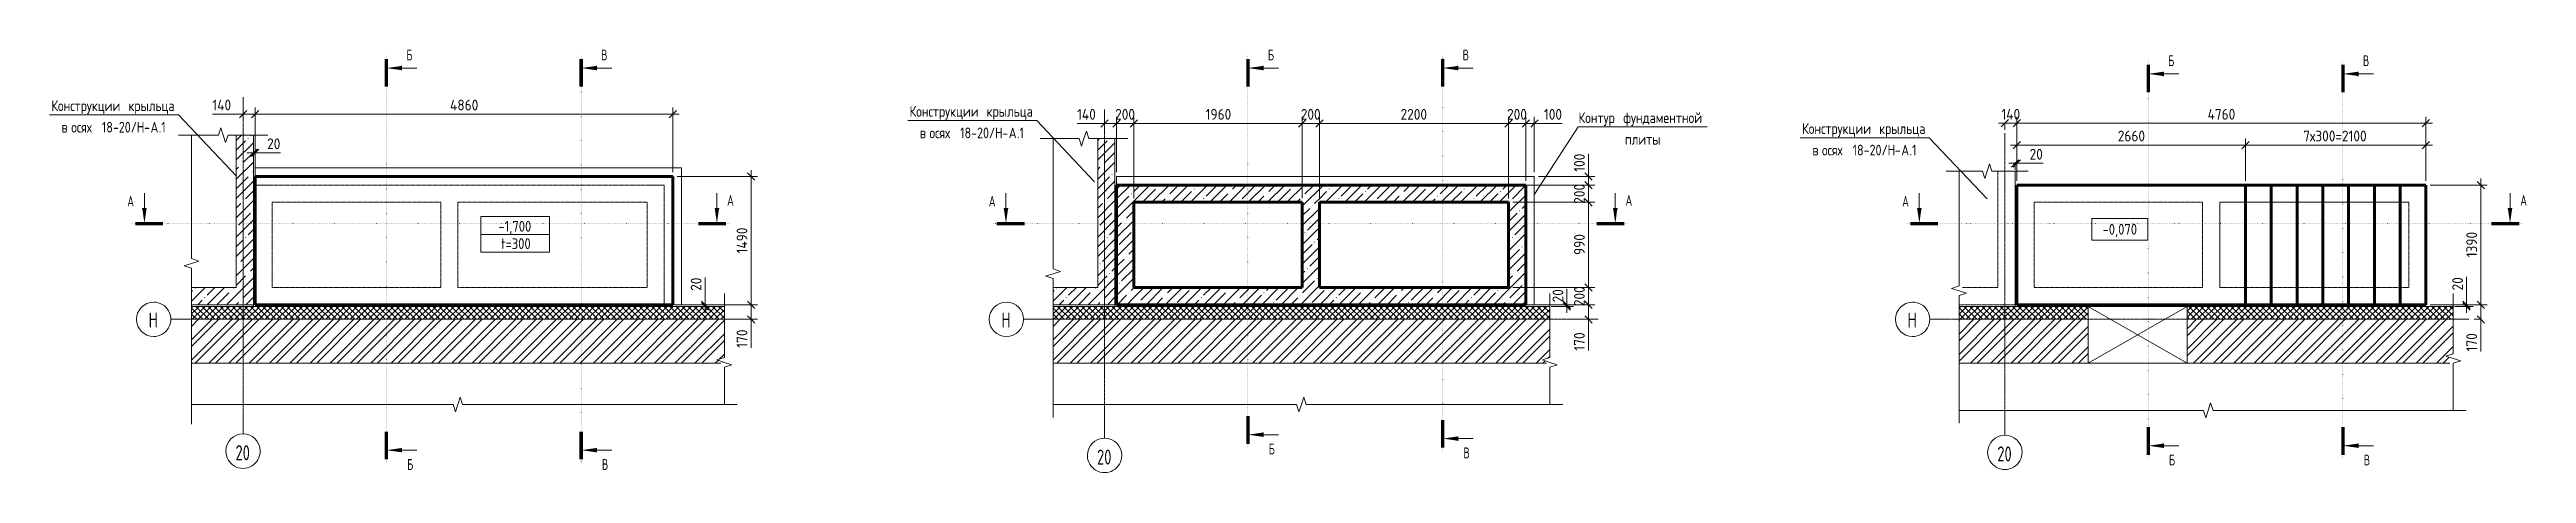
# Model space of a CAD drawing. Header units: millimetres. Extents: x 27128 to 91146, y -4112 to 79300.
# Drawn here: x 27128 to 55948, y 74374 to 79300 of the extents above.
import ezdxf

# ---------------------------------------------------------------- set-up
doc = ezdxf.new("R2010")
doc.units = ezdxf.units.MM
for name, pattern in [('01 Штриховая _4 мм_', [6, 3.5, -2.5]), ('02 Штрихпунктирная _20 мм_', [25, 20, -2.5, 0, -2.5]), ('04 Пунктир 10мм', [10, 0, -10])]:
    doc.linetypes.add(name, pattern=pattern)
for name, color, linetype, lineweight in [('AA_Dim', 7, 'Continuous', 9), ('AA_Dim-50', 7, 'Continuous', 9), ('AA_Oformlenie', 7, 'Continuous', 9), ('AA_Razrez', 7, 'Continuous', 9), ('AA_Vinoska', 7, 'Continuous', 9), ('AA_Visotnaya otmetka', 7, 'Continuous', 9), ('AF_Stena', 7, 'Continuous', 9), ('Оси', 7, 'Continuous', 9)]:
    doc.layers.add(name, color=color, linetype=linetype, lineweight=lineweight)
for name, color, linetype, lineweight, true_color in [('AF_Okno', 7, 'Continuous', 20, 0xff9d3c), ('AF_Perekritie', 7, 'Continuous', 60, 0x006a35), ('AF_Perekritie_Опалубка', 7, 'Continuous', 60, 0x006a35), ('AF_Stena_Опалубка', 7, 'Continuous', 20, 0x0063c6), ('KR_Fundament', 7, 'Continuous', 20, 0x804000)]:
    doc.layers.add(name, color=color, linetype=linetype, lineweight=lineweight, true_color=true_color)
doc.styles.add('GOST Common', font='GOST_Common.ttf', dxfattribs={"width": 0.85, "height": 125})
doc.styles.add('ISOCPEUR', font='isocpeur.TTF', dxfattribs={"width": 0.7, "height": 125})
doc.styles.add('ISOCPEUR_1', font='isocpeur.TTF', dxfattribs={"width": 0.9, "height": 125})
doc.styles.add('ISOCPEUR_2', font='isocpeur.TTF', dxfattribs={"width": 0.85, "height": 125})
doc.styles.add('ISOCPEUR_3', font='isocpeur.TTF', dxfattribs={"width": 0.7, "height": 175})
doc.dimstyles.new('00_Точн_3_знака__прозр_', dxfattribs={"dimscale": 304.8, "dimtxt": 125.344371, "dimasz": 0.278871, "dimexe": 0.246063, "dimexo": 0.164042, "dimgap": 0.016404, "dimtad": 1, "dimdec": 3, "dimrnd": 0.001, "dimdsep": 46, "dimtxsty": 'ISOCPEUR_1', "dimblk1": 'OBLIQUE', "dimblk2": 'OBLIQUE', "dimsah": 1, "dimcen": 0.09, "dimdle": 0.246063, "dimazin": 0, "dimtfac": 1, "dimtdec": 4, "dimtix": 1, "dimtmove": 1, "dimatfit": 3, "dimfxl": 1, "dimtvp": 1, "dimtolj": 1, "dimtzin": 0, "dimlwd": 18, "dimlwe": 18, "dimarcsym": 2})
doc.dimstyles.new('00_Точн_3_знака__прозр__1', dxfattribs={"dimscale": 304.8, "dimtxt": 125.344371, "dimasz": 0.278871, "dimexe": 0.246063, "dimexo": 0.164042, "dimgap": 0.016404, "dimtad": 1, "dimdec": 3, "dimrnd": 0.001, "dimdsep": 46, "dimtxsty": 'ISOCPEUR_1', "dimblk1": 'OBLIQUE', "dimblk2": 'OBLIQUE', "dimsah": 1, "dimcen": 0.09, "dimdle": 0.246063, "dimazin": 0, "dimtfac": 1, "dimtdec": 4, "dimtix": 1, "dimtmove": 0, "dimatfit": 3, "dimfxl": 1, "dimtvp": 1, "dimtolj": 1, "dimtzin": 0, "dimlwd": 18, "dimlwe": 18, "dimarcsym": 2})
pattern_1 = [(45, (0, 0), (-112.2532, 112.2532), []), (45, (112.25, 0), (-112.2532, 112.2532), [198.437, -39.687, 1.676, -38.011])]
pattern_2 = [(45, (10024.03, 0), (-112.2532, 112.2532), []), (45, (10136.29, 0), (-112.2532, 112.2532), [198.437, -39.687, 1.676, -38.011])]

msp = doc.modelspace()

# ---------------------------------------------------------------- texts
at = {"layer": 'AA_Razrez', "char_height": 125, "attachment_point": 1, "style": 'ISOCPEUR'}
for s, insert, width in [('\\fISOCPEUR|b0|i0|c204|p34|;\\W.7;Б', (31279.7805, 79299.8289), 84.177187), ('\\fISOCPEUR|b0|i0|c204|p34|;\\W.7;В', (33545.7464, 79299.8289), 84.177187), ('\\fISOCPEUR|b0|i0|c204|p34|;\\W.7;Б', (41303.8128, 79299.8289), 84.177187), ('\\fISOCPEUR|b0|i0|c204|p34|;\\W.7;В', (43569.7787, 79299.8289), 84.177187), ('\\fISOCPEUR|b0|i0|c204|p34|;\\W.7;Б', (51778.5962, 79232.5509), 84.177187), ('\\fISOCPEUR|b0|i0|c204|p34|;\\W.7;В', (54044.5621, 79232.5509), 84.177187), ('\\fISOCPEUR|b0|i0|c204|p34|;\\W.7;А', (28032.5975, 77600.2412), 95.400812), ('\\fISOCPEUR|b0|i0|c204|p34|;\\W.7;А', (35011.8755, 77609.8283), 95.400812), ('\\fISOCPEUR|b0|i0|c204|p34|;\\W.7;А', (38056.6298, 77600.2412), 95.400812), ('\\fISOCPEUR|b0|i0|c204|p34|;\\W.7;А', (45464.5743, 77609.8283), 95.400812), ('\\fISOCPEUR|b0|i0|c204|p34|;\\W.7;А', (48683.9129, 77600.2412), 95.400812), ('\\fISOCPEUR|b0|i0|c204|p34|;\\W.7;А', (55875.5091, 77609.8283), 95.400812), ('\\fISOCPEUR|b0|i0|c204|p34|;\\W.7;Б', (41313.3999, 74720.5124), 84.177187), ('\\fISOCPEUR|b0|i0|c204|p34|;\\W.7;В', (43579.3658, 74675.44), 84.177187), ('\\fISOCPEUR|b0|i0|c204|p34|;\\W.7;Б', (31289.3676, 74540.515), 84.177187), ('\\fISOCPEUR|b0|i0|c204|p34|;\\W.7;В', (33555.3335, 74540.515), 84.177187), ('\\fISOCPEUR|b0|i0|c204|p34|;\\W.7;Б', (51788.1833, 74592.1928), 84.177187), ('\\fISOCPEUR|b0|i0|c204|p34|;\\W.7;В', (54054.1492, 74592.1928), 84.177187)]:
    msp.add_mtext(s, dxfattribs=dict(at, insert=insert, width=width))
at = {"layer": 'AA_Vinoska', "char_height": 125, "attachment_point": 1}
for s, insert, width, style in [('Конструкции', (27149.2909, 78710.2254), 1042.594594, 'GOST Common'), ('\\fGOST Common|b0|i0|c204|p34|;\\W.85; ', (28009.5175, 78710.2254), 44.293234, 'GOST Common'), ('\\fGOST Common|b0|i0|c204|p34|;\\W.85;в', (27268.9284, 78460.2254), 91.993641, 'GOST Common'), ('\\fGOST Common|b0|i0|c204|p34|;\\W.85; ', (27344.8308, 78460.2254), 44.293234, 'GOST Common'), ('осях', (27381.3763, 78460.2254), 354.345875, 'GOST Common'), (' 18-20/', (27673.7409, 78460.2254), 568.997703, 'GOST Common'), ('крыльца', (28046.063, 78710.2254), 674.620031, 'GOST Common'), ('\\fGOST Common|b0|i0|c204|p34|;\\W.85;Н', (28143.211, 78460.2254), 102.215156, 'GOST Common'), ('\\fGOST Common|b0|i0|c204|p34|;\\W.85;-', (28227.5469, 78460.2254), 91.993641, 'GOST Common'), ('\\fGOST Common|b0|i0|c204|p34|;\\W.85;А', (28303.4492, 78460.2254), 115.843844, 'GOST Common'), ('.1', (28399.03, 78460.2254), 102.215156, 'GOST Common'), ('Конструкции', (37135.0206, 78644.1152), 1042.594594, 'GOST Common'), ('\\fGOST Common|b0|i0|c204|p34|;\\W.85; ', (37330.5604, 78394.1152), 44.293234, 'GOST Common'), (' 18-20/', (37659.4706, 78394.1152), 568.997703, 'GOST Common'), ('\\fGOST Common|b0|i0|c204|p34|;\\W.85; ', (37995.2471, 78644.1152), 44.293234, 'GOST Common'), ('крыльца', (38031.7927, 78644.1152), 674.620031, 'GOST Common'), ('\\fGOST Common|b0|i0|c204|p34|;\\W.85;Н', (38128.9406, 78394.1152), 102.215156, 'GOST Common'), ('\\fGOST Common|b0|i0|c204|p34|;\\W.85;А', (38289.1789, 78394.1152), 115.843844, 'GOST Common'), ('.1', (38384.7596, 78394.1152), 102.215156, 'GOST Common'), ('Контур', (44918.995, 78570.125), 586.033562, 'GOST Common'), ('\\fGOST Common|b0|i0|c204|p34|;\\W.85; ', (45402.5211, 78570.125), 44.293234, 'GOST Common'), ('фундаментной', (45439.0666, 78570.125), 1172.067125, 'GOST Common'), ('Конструкции', (47519.804, 78444.1152), 1042.594594, 'GOST Common'), ('\\fGOST Common|b0|i0|c204|p34|;\\W.85; ', (48380.0305, 78444.1152), 44.293234, 'GOST Common'), ('крыльца', (48416.5761, 78444.1152), 674.620031, 'GOST Common'), ('\\fGOST Common|b0|i0|c204|p34|;\\W.85;в', (37254.6581, 78394.1152), 91.993641, 'GOST Common'), ('осях', (37367.106, 78394.1152), 354.345875, 'GOST Common'), ('\\fGOST Common|b0|i0|c204|p34|;\\W.85;-', (38213.2766, 78394.1152), 91.993641, 'GOST Common'), ('плиты', (45458.745, 78320.125), 494.039922, 'GOST Common'), ('\\fGOST Common|b0|i0|c204|p34|;\\W.85;в', (47639.4415, 78194.1152), 91.993641, 'GOST Common'), ('\\fGOST Common|b0|i0|c204|p34|;\\W.85; ', (47715.3438, 78194.1152), 44.293234, 'GOST Common'), ('осях', (47751.8894, 78194.1152), 354.345875, 'GOST Common'), (' 18-20/', (48044.254, 78194.1152), 568.997703, 'GOST Common'), ('\\fGOST Common|b0|i0|c204|p34|;\\W.85;Н', (48513.724, 78194.1152), 102.215156, 'GOST Common'), ('\\fGOST Common|b0|i0|c204|p34|;\\W.85;-', (48598.06, 78194.1152), 91.993641, 'GOST Common'), ('\\fGOST Common|b0|i0|c204|p34|;\\W.85;А', (48673.9623, 78194.1152), 115.843844, 'GOST Common'), ('.1', (48769.543, 78194.1152), 102.215156, 'GOST Common'), ('-1,700', (32351.8198, 77308.9434), 477.004062, 'ISOCPEUR_2'), ('t=300', (32380.1948, 77107.0996), 446.339516, 'ISOCPEUR_2')]:
    msp.add_mtext(s, dxfattribs=dict(at, insert=insert, width=width, style=style))
at = {"layer": 'AA_Visotnaya otmetka', "color": 7, "insert": (51016.0679, 77273.986), "char_height": 125, "width": 479.798668, "attachment_point": 1, "line_spacing_factor": 1.135194, "style": 'ISOCPEUR_2'}
msp.add_mtext('-0,070', dxfattribs=at)
at = {"layer": 'Оси', "char_height": 175, "attachment_point": 1, "style": 'ISOCPEUR_3'}
for s, insert, width in [('\\fISOCPEUR|b0|i0|c204|p34|;\\W.7;Н', (28280.3105, 76243.5763), 120.653969), ('\\fISOCPEUR|b0|i0|c204|p34|;\\W.7;Н', (38202.4925, 76243.5763), 120.653969), ('\\fISOCPEUR|b0|i0|c204|p34|;\\W.7;Н', (48746.0144, 76243.5763), 120.653969), ('20', (29292.1019, 74701.7402), 207.637062), ('20', (39316.1343, 74651.7402), 207.637062), ('20', (49790.9177, 74687.9743), 207.637062)]:
    msp.add_mtext(s, dxfattribs=dict(at, insert=insert, width=width))

# ---------------------------------------------------------------- blocks, each defined once
blk = doc.blocks.new('011_ЛинияОбрыва _ЭлУзла_Линия_ - Тип 1-3694137-План ФПм на отм_ -1_700 Опл')
at = {"layer": 'AA_Oformlenie'}
for p, q in [((0, 0), (595, 0)), ((706, 0), (1140, 0))]:
    blk.add_line(p, q, dxfattribs=at)
blk = doc.blocks.new('011_ЛинияОбрыва _ЭлУзла_Линия_ - Тип 1-3863154-План ФПм на отм_ -1_700 Опл')
at = {"layer": 'AA_Oformlenie'}
for p, q in [((0, 0), (3045, 0)), ((3156, 0), (6200, 0))]:
    blk.add_line(p, q, dxfattribs=at)
blk = doc.blocks.new('011_ЛинияОбрыва _ЭлУзла_Линия_ - Тип 1-3863214-План ФПм на отм_ -1_700 Опл')
at = {"layer": 'AA_Oformlenie'}
for p, q in [((310, 0), (1745, 0)), ((1856, 0), (3600, 0))]:
    blk.add_line(p, q, dxfattribs=at)
blk = doc.blocks.new('011_ЛинияОбрыва _ЭлУзла_Линия_ - Тип 1-3863383-План ФПм на отм_ -1_700 Опл')
at = {"layer": 'AA_Oformlenie'}
for p, q in [((0, 0), (315, 0)), ((426, 0), (740, 0))]:
    blk.add_line(p, q, dxfattribs=at)
blk = doc.blocks.new('011_ЛинияОбрыва _ЭлУзла_Линия_ - Тип 1-3694137-План СТм на отм_ -1_700 Опл')
at = {"layer": 'AA_Oformlenie'}
for p, q in [((0, 0), (595, 0)), ((706, 0), (1140, 0))]:
    blk.add_line(p, q, dxfattribs=at)
blk = doc.blocks.new('011_ЛинияОбрыва _ЭлУзла_Линия_ - Тип 1-3877316-План СТм на отм_ -1_700 Опл')
at = {"layer": 'AA_Oformlenie'}
for p, q in [((0, 0), (2835, 0)), ((2946, 0), (5780, 0))]:
    blk.add_line(p, q, dxfattribs=at)
blk = doc.blocks.new('011_ЛинияОбрыва _ЭлУзла_Линия_ - Тип 1-3876497-План СТм на отм_ -1_700 Опл')
at = {"layer": 'AA_Oformlenie'}
for p, q in [((0, 0), (1465, 0)), ((1576, 0), (3040, 0))]:
    blk.add_line(p, q, dxfattribs=at)
blk = doc.blocks.new('011_ЛинияОбрыва _ЭлУзла_Линия_ - Тип 1-3876742-План СТм на отм_ -1_700 Опл')
at = {"layer": 'AA_Oformlenie'}
for p, q in [((0, 0), (305, 0)), ((416, 0), (720, 0))]:
    blk.add_line(p, q, dxfattribs=at)
blk = doc.blocks.new('231_Отверстие прямоугольное _Окно_Стена_ - Проем сущ_-3880402-План на отм_ 0_000 Опл')
at = {"layer": 'AA_Oformlenie', "lineweight": 20}
for p, q in [((-450, -330), (-450, 330)), ((-450, 330), (700, 330)), ((-450, 330), (-450, -330)), ((700, 330), (-450, 330)), ((700, 330), (-450, -330)), ((-450, 330), (700, -330)), ((700, 330), (700, -330)), ((700, 330), (700, -330)), ((700, -330), (-450, -330)), ((-450, -330), (700, -330))]:
    blk.add_line(p, q, dxfattribs=at)
at = {"layer": 'AF_Okno', "color": 7}
for p, q in [((470, 330), (-450, 330)), ((-220, -330), (700, -330))]:
    blk.add_line(p, q, dxfattribs=at)
blk = doc.blocks.new('Ktcnybwf - Лестница-3686718-План на отм_ 0_000 Опл')
at = {"layer": 'AF_Perekritie'}
for p, q in [((31880, 77725), (32180, 77725)), ((32180, 77725), (32480, 77725)), ((32180, 77725), (32180, 76335)), ((34080, 77725), (32480, 77725)), ((32480, 76335), (32480, 77725)), ((32780, 77725), (32780, 76335)), ((33080, 77725), (33080, 76335)), ((33380, 77725), (33380, 76335)), ((33680, 77725), (33680, 76335)), ((33980, 77725), (33980, 76335)), ((34080, 77725), (34280, 77725)), ((34280, 77725), (34280, 76335)), ((32180, 76335), (31880, 76335)), ((32480, 76335), (32180, 76335)), ((32480, 76335), (34080, 76335)), ((34280, 76335), (34080, 76335))]:
    blk.add_line(p, q, dxfattribs=at)
blk = doc.blocks.new('011_ЛинияОбрыва _ЭлУзла_Линия_ - Тип 1-3878119-План на отм_ 0_000 Опл')
at = {"layer": 'AA_Oformlenie'}
for p, q in [((0, 0), (549, 0)), ((661, 0), (1208, 0))]:
    blk.add_line(p, q, dxfattribs=at)
blk = doc.blocks.new('011_ЛинияОбрыва _ЭлУзла_Линия_ - Тип 1-3877677-План на отм_ 0_000 Опл')
at = {"layer": 'AA_Oformlenie'}
for p, q in [((0, 0), (2795, 0)), ((2906, 0), (5700, 0))]:
    blk.add_line(p, q, dxfattribs=at)
blk = doc.blocks.new('011_ЛинияОбрыва _ЭлУзла_Линия_ - Тип 1-3878089-План на отм_ 0_000 Опл')
at = {"layer": 'AA_Oformlenie'}
for p, q in [((0, 0), (1335, 0)), ((1446, 0), (2780, 0))]:
    blk.add_line(p, q, dxfattribs=at)
blk = doc.blocks.new('011_ЛинияОбрыва _ЭлУзла_Линия_ - Тип 1-3877884-План на отм_ 0_000 Опл')
at = {"layer": 'AA_Oformlenie'}
for p, q in [((0, 0), (272, 0)), ((383, 0), (653, 0))]:
    blk.add_line(p, q, dxfattribs=at)
blk = doc.blocks.new('Разрез - Номер узла_ сзади-394133-План ФПм на отм_ -1_700 Опл')
at = {"layer": 'AA_Razrez'}
for points in [[(7.33, 0.4), (7.33, -0.39), (0.87, -0.39), (0.87, 0.4)], [(3.5, -3.53), (2.5, -3.53), (3, 0)]]:
    blk.add_hatch(color=256, dxfattribs=at).paths.add_polyline_path(points)
for p, q in [((2.5, -3.53), (3.5, -3.53)), ((3, -3), (3, -7.1))]:
    blk.add_line(p, q, dxfattribs=at)
blk = doc.blocks.new('Разрез - Номер узла_ спереди-394134-План ФПм на отм_ -1_700 Опл')
at = {"layer": 'AA_Razrez'}
for points in [[(7.33, 0.4), (7.33, -0.39), (0.87, -0.39), (0.87, 0.4)], [(3.5, -3.53), (2.5, -3.53), (3, 0)]]:
    blk.add_hatch(color=256, dxfattribs=at).paths.add_polyline_path(points)
for p, q in [((2.5, -3.53), (3.5, -3.53)), ((3, -3), (3, -7.1))]:
    blk.add_line(p, q, dxfattribs=at)
blk = doc.blocks.new('DIMBLOCK1-План ФПм на отм_ -1_700 Опл')
at = {"layer": 'AA_Dim-50', "color": 30, "lineweight": 18, "true_color": 0xff8000, "transparency": 16777216}
for p, q in [((29023, 78550), (29293, 78550)), ((29293, 78550), (29450, 78550)), ((29305, 78550), (29520, 78550)), ((29380, 78560), (29380, 78475)), ((29380, 78550), (29380, 78560)), ((29520, 77875), (29520, 78625)), ((29520, 78550), (29520, 77875))]:
    blk.add_line(p, q, dxfattribs=at)
at = {"layer": 'AA_Dim-50', "color": 30, "lineweight": 30, "true_color": 0xff8000, "transparency": 16777216}
for p, q in [((29380, 78550), (29338, 78507)), ((29380, 78550), (29423, 78592)), ((29520, 78550), (29478, 78507)), ((29520, 78550), (29563, 78592))]:
    blk.add_line(p, q, dxfattribs=at)
at = {"layer": 'AA_Dim-50', "color": 0, "lineweight": 18, "transparency": 16777216, "insert": (29023, 78718), "char_height": 125, "width": 263.93, "attachment_point": 1, "line_spacing_factor": 1.135194, "style": 'ISOCPEUR_1'}
blk.add_mtext('140', dxfattribs=at)
blk = doc.blocks.new('_Oblique')
at = {"color": 0, "linetype": 'ByBlock', "lineweight": -2}
blk.add_line((-0.5, -0.5), (0.5, 0.5), dxfattribs=at)
blk = doc.blocks.new('DIMBLOCK2-План ФПм на отм_ -1_700 Опл')
at = {"layer": 'AA_Dim-50', "color": 30, "lineweight": 30, "true_color": 0xff8000, "transparency": 16777216}
for p, q in [((29520, 78550), (29478, 78507)), ((29520, 78550), (29563, 78592)), ((34380, 78550), (34338, 78507)), ((34380, 78550), (34423, 78592))]:
    blk.add_line(p, q, dxfattribs=at)
at = {"layer": 'AA_Dim-50', "color": 30, "lineweight": 18, "true_color": 0xff8000, "transparency": 16777216}
for p, q in [((29520, 77875), (29520, 78625)), ((29520, 78550), (34455, 78550)), ((29520, 78550), (29520, 77875)), ((34380, 77875), (34380, 78625)), ((34380, 78550), (34380, 77875))]:
    blk.add_line(p, q, dxfattribs=at)
at = {"layer": 'AA_Dim-50', "color": 0, "lineweight": 18, "transparency": 16777216, "insert": (31789, 78718), "char_height": 125, "width": 385.97, "attachment_point": 1, "line_spacing_factor": 1.135194, "style": 'ISOCPEUR_1'}
blk.add_mtext('4860', dxfattribs=at)
blk = doc.blocks.new('042_М_ФундПлиты_ТолщинаОтметка - 042_М_ФундПлиты_ТолщинаОтметка-647274-План ФПм на отм_ -1_700 Опл')
at = {"layer": 'AA_Vinoska'}
for p, q in [((8, 4.17), (-8, 4.17)), ((-8, 4.17), (-8, 0)), ((8, 0), (-8, 0)), ((-8, 0), (-8, -4.17)), ((-8, 0), (8, 0)), ((8, 0), (8, 4.17)), ((8, -4.17), (8, 0)), ((-8, -4.17), (8, -4.17))]:
    blk.add_line(p, q, dxfattribs=at)
blk = doc.blocks.new('Ось сетки - d_4мм-2765513-План ФПм на отм_ -1_700 Опл')
at = {"layer": 'Оси', "color": 12, "true_color": 0xc80000}
for start, end in [(360, 180), (360, 180), (180, 360), (180, 360)]:
    blk.add_arc((0, 0), 4, start, end, dxfattribs=at)
blk = doc.blocks.new('DIMBLOCK3-План ФПм на отм_ -1_700 Опл')
at = {"layer": 'AA_Dim-50', "color": 30, "lineweight": 30, "true_color": 0xff8000, "transparency": 16777216}
for p, q in [((29500, 78101), (29543, 78143)), ((29520, 78101), (29563, 78143)), ((29500, 78101), (29458, 78058)), ((29520, 78101), (29478, 78058))]:
    blk.add_line(p, q, dxfattribs=at)
at = {"layer": 'AA_Dim-50', "color": 30, "lineweight": 18, "true_color": 0xff8000, "transparency": 16777216}
for p, q in [((29500, 78111), (29500, 78026)), ((29500, 78101), (29500, 78111)), ((29520, 77875), (29520, 78176)), ((29425, 78101), (29595, 78101)), ((29610, 78101), (29510, 78101)), ((29520, 78101), (29520, 77875)), ((29816, 78101), (29610, 78101))]:
    blk.add_line(p, q, dxfattribs=at)
at = {"layer": 'AA_Dim-50', "color": 0, "lineweight": 18, "transparency": 16777216, "insert": (29660, 78268), "char_height": 125, "width": 187.31, "attachment_point": 1, "line_spacing_factor": 1.135194, "style": 'ISOCPEUR_1'}
blk.add_mtext('20', dxfattribs=at)
blk = doc.blocks.new('DIMBLOCK4-План ФПм на отм_ -1_700 Опл')
at = {"layer": 'AA_Dim-50', "color": 30, "lineweight": 18, "true_color": 0xff8000, "transparency": 16777216}
for p, q in [((34430, 77825), (35366, 77825)), ((35291, 77825), (34430, 77825)), ((35291, 77900), (35291, 76335)), ((34330, 76335), (35366, 76335)), ((35291, 76335), (34330, 76335))]:
    blk.add_line(p, q, dxfattribs=at)
at = {"layer": 'AA_Dim-50', "color": 30, "lineweight": 30, "true_color": 0xff8000, "transparency": 16777216}
for p, q in [((35291, 77825), (35248, 77867)), ((35291, 77825), (35333, 77782)), ((35291, 76335), (35248, 76377)), ((35291, 76335), (35333, 76292))]:
    blk.add_line(p, q, dxfattribs=at)
at = {"layer": 'AA_Dim-50', "color": 0, "lineweight": 18, "transparency": 16777216, "insert": (35123, 76931), "char_height": 125, "width": 357.59, "attachment_point": 1, "rotation": 90, "line_spacing_factor": 1.135194, "style": 'ISOCPEUR_1'}
blk.add_mtext('1490', dxfattribs=at)
blk = doc.blocks.new('DIMBLOCK5-План ФПм на отм_ -1_700 Опл')
at = {"layer": 'AA_Dim-50', "color": 30, "lineweight": 30, "true_color": 0xff8000, "transparency": 16777216}
for p, q in [((35291, 76335), (35248, 76377)), ((35291, 76165), (35248, 76207)), ((35291, 76335), (35333, 76292)), ((35291, 76165), (35333, 76122))]:
    blk.add_line(p, q, dxfattribs=at)
at = {"layer": 'AA_Dim-50', "color": 30, "lineweight": 18, "true_color": 0xff8000, "transparency": 16777216}
for p, q in [((34330, 76335), (35366, 76335)), ((35291, 76335), (34330, 76335)), ((34964, 76165), (35366, 76165)), ((35291, 76165), (34964, 76165)), ((35291, 76335), (35291, 76090)), ((35291, 76095), (35291, 76250)), ((35291, 75835), (35291, 76095))]:
    blk.add_line(p, q, dxfattribs=at)
at = {"layer": 'AA_Dim-50', "color": 0, "lineweight": 18, "transparency": 16777216, "insert": (35123, 75835), "char_height": 125, "width": 252.58, "attachment_point": 1, "rotation": 90, "line_spacing_factor": 1.135194, "style": 'ISOCPEUR_1'}
blk.add_mtext('170', dxfattribs=at)
blk = doc.blocks.new('DIMBLOCK6-План ФПм на отм_ -1_700 Опл')
at = {"layer": 'AA_Dim-50', "color": 30, "lineweight": 30, "true_color": 0xff8000, "transparency": 16777216}
for p, q in [((34757, 76335), (34714, 76377)), ((34757, 76315), (34714, 76357)), ((34757, 76335), (34799, 76292)), ((34757, 76315), (34799, 76272))]:
    blk.add_line(p, q, dxfattribs=at)
at = {"layer": 'AA_Dim-50', "color": 30, "lineweight": 18, "true_color": 0xff8000, "transparency": 16777216}
for p, q in [((34757, 76652), (34757, 76446)), ((34757, 76446), (34757, 76325)), ((34757, 76410), (34757, 76240)), ((34330, 76335), (34832, 76335)), ((34757, 76335), (34330, 76335)), ((34767, 76315), (34682, 76315)), ((34757, 76315), (34767, 76315))]:
    blk.add_line(p, q, dxfattribs=at)
at = {"layer": 'AA_Dim-50', "color": 0, "lineweight": 18, "transparency": 16777216, "insert": (34589, 76496), "char_height": 125, "width": 187.31, "attachment_point": 1, "rotation": 90, "line_spacing_factor": 1.135194, "style": 'ISOCPEUR_1'}
blk.add_mtext('20', dxfattribs=at)
blk = doc.blocks.new('010_Текст с выноской - Текст 2 строки-3720126-План ФПм на отм_ -1_700 Опл')
at = {"layer": 'AA_Vinoska'}
blk.add_line((-15, 0), (15, 0), dxfattribs=at)
blk = doc.blocks.new('Разрез - Номер узла_ сзади-394133-План СТм на отм_ -1_700 Опл')
at = {"layer": 'AA_Razrez'}
for points in [[(7.33, 0.4), (7.33, -0.39), (0.87, -0.39), (0.87, 0.4)], [(3.5, -3.53), (2.5, -3.53), (3, 0)]]:
    blk.add_hatch(color=256, dxfattribs=at).paths.add_polyline_path(points)
for p, q in [((2.5, -3.53), (3.5, -3.53)), ((3, -3), (3, -7.1))]:
    blk.add_line(p, q, dxfattribs=at)
blk = doc.blocks.new('Разрез - Номер узла_ спереди-394134-План СТм на отм_ -1_700 Опл')
at = {"layer": 'AA_Razrez'}
for points in [[(7.33, 0.4), (7.33, -0.39), (0.87, -0.39), (0.87, 0.4)], [(3.5, -3.53), (2.5, -3.53), (3, 0)]]:
    blk.add_hatch(color=256, dxfattribs=at).paths.add_polyline_path(points)
for p, q in [((2.5, -3.53), (3.5, -3.53)), ((3, -3), (3, -7.1))]:
    blk.add_line(p, q, dxfattribs=at)
blk = doc.blocks.new('DIMBLOCK7-План СТм на отм_ -1_700 Опл')
at = {"layer": 'AA_Dim-50', "color": 30, "lineweight": 18, "true_color": 0xff8000, "transparency": 16777216}
for p, q in [((39084, 78442), (39354, 78442)), ((39329, 78442), (39544, 78442)), ((39354, 78442), (39474, 78442)), ((39404, 78452), (39404, 78367)), ((39404, 78442), (39404, 78452)), ((39544, 77875), (39544, 78517)), ((39544, 78442), (39544, 77875))]:
    blk.add_line(p, q, dxfattribs=at)
at = {"layer": 'AA_Dim-50', "color": 30, "lineweight": 30, "true_color": 0xff8000, "transparency": 16777216}
for p, q in [((39404, 78442), (39362, 78399)), ((39404, 78442), (39447, 78484)), ((39544, 78442), (39502, 78399)), ((39544, 78442), (39587, 78484))]:
    blk.add_line(p, q, dxfattribs=at)
at = {"layer": 'AA_Dim-50', "color": 0, "lineweight": 18, "transparency": 16777216, "insert": (39084, 78610), "char_height": 125, "width": 263.93, "attachment_point": 1, "line_spacing_factor": 1.135194, "style": 'ISOCPEUR_1'}
blk.add_mtext('140', dxfattribs=at)
blk = doc.blocks.new('DIMBLOCK8-План СТм на отм_ -1_700 Опл')
at = {"layer": 'AA_Dim-50', "color": 30, "lineweight": 30, "true_color": 0xff8000, "transparency": 16777216}
for p, q in [((39544, 78442), (39502, 78399)), ((39544, 78442), (39587, 78484)), ((39744, 78442), (39702, 78399)), ((39744, 78442), (39787, 78484))]:
    blk.add_line(p, q, dxfattribs=at)
at = {"layer": 'AA_Dim-50', "color": 30, "lineweight": 18, "true_color": 0xff8000, "transparency": 16777216}
for p, q in [((39544, 77875), (39544, 78517)), ((39544, 78442), (39744, 78442)), ((39544, 78442), (39544, 77875)), ((39744, 77575), (39744, 78517)), ((39744, 78442), (39744, 77575))]:
    blk.add_line(p, q, dxfattribs=at)
at = {"layer": 'AA_Dim-50', "color": 0, "lineweight": 18, "transparency": 16777216, "insert": (39527, 78610), "char_height": 125, "width": 280.96, "attachment_point": 1, "line_spacing_factor": 1.135194, "style": 'ISOCPEUR_1'}
blk.add_mtext('200', dxfattribs=at)
blk = doc.blocks.new('DIMBLOCK9-План СТм на отм_ -1_700 Опл')
at = {"layer": 'AA_Dim-50', "color": 30, "lineweight": 30, "true_color": 0xff8000, "transparency": 16777216}
for p, q in [((39744, 78442), (39702, 78399)), ((39744, 78442), (39787, 78484)), ((41704, 78442), (41662, 78399)), ((41704, 78442), (41747, 78484))]:
    blk.add_line(p, q, dxfattribs=at)
at = {"layer": 'AA_Dim-50', "color": 30, "lineweight": 18, "true_color": 0xff8000, "transparency": 16777216}
for p, q in [((39744, 77575), (39744, 78517)), ((39744, 78442), (41704, 78442)), ((39744, 78442), (39744, 77575)), ((41704, 77575), (41704, 78517)), ((41704, 78442), (41704, 77575))]:
    blk.add_line(p, q, dxfattribs=at)
at = {"layer": 'AA_Dim-50', "color": 0, "lineweight": 18, "transparency": 16777216, "insert": (40580, 78610), "char_height": 125, "width": 346.23, "attachment_point": 1, "line_spacing_factor": 1.135194, "style": 'ISOCPEUR_1'}
blk.add_mtext('1960', dxfattribs=at)
blk = doc.blocks.new('DIMBLOCK10-План СТм на отм_ -1_700 Опл')
at = {"layer": 'AA_Dim-50', "color": 30, "lineweight": 30, "true_color": 0xff8000, "transparency": 16777216}
for p, q in [((41704, 78442), (41662, 78399)), ((41704, 78442), (41747, 78484)), ((41904, 78442), (41862, 78399)), ((41904, 78442), (41947, 78484))]:
    blk.add_line(p, q, dxfattribs=at)
at = {"layer": 'AA_Dim-50', "color": 30, "lineweight": 18, "true_color": 0xff8000, "transparency": 16777216}
for p, q in [((41704, 77575), (41704, 78517)), ((41704, 78442), (41904, 78442)), ((41704, 78442), (41704, 77575)), ((41904, 77571), (41904, 78517)), ((41904, 78442), (41904, 77571))]:
    blk.add_line(p, q, dxfattribs=at)
at = {"layer": 'AA_Dim-50', "color": 0, "lineweight": 18, "transparency": 16777216, "insert": (41687, 78610), "char_height": 125, "width": 280.96, "attachment_point": 1, "line_spacing_factor": 1.135194, "style": 'ISOCPEUR_1'}
blk.add_mtext('200', dxfattribs=at)
blk = doc.blocks.new('DIMBLOCK11-План СТм на отм_ -1_700 Опл')
at = {"layer": 'AA_Dim-50', "color": 30, "lineweight": 30, "true_color": 0xff8000, "transparency": 16777216}
for p, q in [((41904, 78442), (41862, 78399)), ((41904, 78442), (41947, 78484)), ((44104, 78442), (44062, 78399)), ((44104, 78442), (44147, 78484))]:
    blk.add_line(p, q, dxfattribs=at)
at = {"layer": 'AA_Dim-50', "color": 30, "lineweight": 18, "true_color": 0xff8000, "transparency": 16777216}
for p, q in [((41904, 77571), (41904, 78517)), ((41904, 78442), (44104, 78442)), ((41904, 78442), (41904, 77571)), ((44104, 77571), (44104, 78517)), ((44104, 78442), (44104, 77571))]:
    blk.add_line(p, q, dxfattribs=at)
at = {"layer": 'AA_Dim-50', "color": 0, "lineweight": 18, "transparency": 16777216, "insert": (42848, 78610), "char_height": 125, "width": 374.61, "attachment_point": 1, "line_spacing_factor": 1.135194, "style": 'ISOCPEUR_1'}
blk.add_mtext('2200', dxfattribs=at)
blk = doc.blocks.new('DIMBLOCK12-План СТм на отм_ -1_700 Опл')
at = {"layer": 'AA_Dim-50', "color": 30, "lineweight": 30, "true_color": 0xff8000, "transparency": 16777216}
for p, q in [((44104, 78442), (44062, 78399)), ((44104, 78442), (44147, 78484)), ((44304, 78442), (44262, 78399)), ((44304, 78442), (44347, 78484))]:
    blk.add_line(p, q, dxfattribs=at)
at = {"layer": 'AA_Dim-50', "color": 30, "lineweight": 18, "true_color": 0xff8000, "transparency": 16777216}
for p, q in [((44104, 77571), (44104, 78517)), ((44104, 78442), (44304, 78442)), ((44104, 78442), (44104, 77571)), ((44304, 77774), (44304, 78517)), ((44304, 78442), (44304, 77774))]:
    blk.add_line(p, q, dxfattribs=at)
at = {"layer": 'AA_Dim-50', "color": 0, "lineweight": 18, "transparency": 16777216, "insert": (44087, 78610), "char_height": 125, "width": 280.96, "attachment_point": 1, "line_spacing_factor": 1.135194, "style": 'ISOCPEUR_1'}
blk.add_mtext('200', dxfattribs=at)
blk = doc.blocks.new('DIMBLOCK13-План СТм на отм_ -1_700 Опл')
at = {"layer": 'AA_Dim-50', "color": 30, "lineweight": 30, "true_color": 0xff8000, "transparency": 16777216}
for p, q in [((44304, 78442), (44262, 78399)), ((44304, 78442), (44347, 78484)), ((44404, 78442), (44362, 78399)), ((44404, 78442), (44447, 78484))]:
    blk.add_line(p, q, dxfattribs=at)
at = {"layer": 'AA_Dim-50', "color": 30, "lineweight": 18, "true_color": 0xff8000, "transparency": 16777216}
for p, q in [((44304, 77774), (44304, 78517)), ((44304, 78442), (44479, 78442)), ((44304, 78442), (44304, 77774)), ((44466, 78442), (44354, 78442)), ((44404, 77875), (44404, 78517)), ((44404, 78442), (44404, 77875)), ((44727, 78442), (44466, 78442))]:
    blk.add_line(p, q, dxfattribs=at)
at = {"layer": 'AA_Dim-50', "color": 0, "lineweight": 18, "transparency": 16777216, "insert": (44516, 78610), "char_height": 125, "width": 252.58, "attachment_point": 1, "line_spacing_factor": 1.135194, "style": 'ISOCPEUR_1'}
blk.add_mtext('100', dxfattribs=at)
blk = doc.blocks.new('010_Текст с выноской - Текст 2 строки-3720126-План СТм на отм_ -1_700 Опл')
at = {"layer": 'AA_Vinoska'}
blk.add_line((-15, 0), (15, 0), dxfattribs=at)
blk = doc.blocks.new('Ось сетки - d_4мм-2765513-План СТм на отм_ -1_700 Опл')
at = {"layer": 'Оси', "color": 12, "true_color": 0xc80000}
for start, end in [(360, 180), (360, 180), (180, 360), (180, 360)]:
    blk.add_arc((0, 0), 4, start, end, dxfattribs=at)
blk = doc.blocks.new('DIMBLOCK14-План СТм на отм_ -1_700 Опл')
at = {"layer": 'AA_Dim-50', "color": 30, "lineweight": 30, "true_color": 0xff8000, "transparency": 16777216}
for p, q in [((45034, 76335), (44991, 76377)), ((45034, 76165), (44991, 76207)), ((45034, 76335), (45076, 76292)), ((45034, 76165), (45076, 76122))]:
    blk.add_line(p, q, dxfattribs=at)
at = {"layer": 'AA_Dim-50', "color": 30, "lineweight": 18, "true_color": 0xff8000, "transparency": 16777216}
for p, q in [((44354, 76335), (45109, 76335)), ((45034, 76335), (44354, 76335)), ((44820, 76165), (45109, 76165)), ((45034, 76165), (44820, 76165)), ((45034, 76090), (45034, 76335)), ((45034, 76061), (45034, 76250)), ((45034, 75801), (45034, 76061))]:
    blk.add_line(p, q, dxfattribs=at)
at = {"layer": 'AA_Dim-50', "color": 0, "lineweight": 18, "transparency": 16777216, "insert": (44866, 75801), "char_height": 125, "width": 252.58, "attachment_point": 1, "rotation": 90, "line_spacing_factor": 1.135194, "style": 'ISOCPEUR_1'}
blk.add_mtext('170', dxfattribs=at)
blk = doc.blocks.new('DIMBLOCK15-План СТм на отм_ -1_700 Опл')
at = {"layer": 'AA_Dim-50', "color": 30, "lineweight": 18, "true_color": 0xff8000, "transparency": 16777216}
for p, q in [((44154, 76535), (45109, 76535)), ((45034, 76535), (44154, 76535)), ((45034, 76335), (45034, 76535)), ((44354, 76335), (45109, 76335)), ((45034, 76335), (44354, 76335))]:
    blk.add_line(p, q, dxfattribs=at)
at = {"layer": 'AA_Dim-50', "color": 30, "lineweight": 30, "true_color": 0xff8000, "transparency": 16777216}
for p, q in [((45034, 76535), (44991, 76577)), ((45034, 76335), (44991, 76377)), ((45034, 76535), (45076, 76492)), ((45034, 76335), (45076, 76292))]:
    blk.add_line(p, q, dxfattribs=at)
at = {"layer": 'AA_Dim-50', "color": 0, "lineweight": 18, "transparency": 16777216, "insert": (44866, 76318), "char_height": 125, "width": 280.96, "attachment_point": 1, "rotation": 90, "line_spacing_factor": 1.135194, "style": 'ISOCPEUR_1'}
blk.add_mtext('200', dxfattribs=at)
blk = doc.blocks.new('DIMBLOCK16-План СТм на отм_ -1_700 Опл')
at = {"layer": 'AA_Dim-50', "color": 30, "lineweight": 18, "true_color": 0xff8000, "transparency": 16777216}
for p, q in [((44154, 77525), (45109, 77525)), ((45034, 77525), (44154, 77525)), ((45034, 76535), (45034, 77525)), ((44154, 76535), (45109, 76535)), ((45034, 76535), (44154, 76535))]:
    blk.add_line(p, q, dxfattribs=at)
at = {"layer": 'AA_Dim-50', "color": 30, "lineweight": 30, "true_color": 0xff8000, "transparency": 16777216}
for p, q in [((45034, 77525), (44991, 77567)), ((45034, 77525), (45076, 77482)), ((45034, 76535), (44991, 76577)), ((45034, 76535), (45076, 76492))]:
    blk.add_line(p, q, dxfattribs=at)
at = {"layer": 'AA_Dim-50', "color": 0, "lineweight": 18, "transparency": 16777216, "insert": (44866, 76913), "char_height": 125, "width": 280.96, "attachment_point": 1, "rotation": 90, "line_spacing_factor": 1.135194, "style": 'ISOCPEUR_1'}
blk.add_mtext('990', dxfattribs=at)
blk = doc.blocks.new('DIMBLOCK17-План СТм на отм_ -1_700 Опл')
at = {"layer": 'AA_Dim-50', "color": 30, "lineweight": 18, "true_color": 0xff8000, "transparency": 16777216}
for p, q in [((44154, 77725), (45109, 77725)), ((45034, 77725), (44154, 77725)), ((44154, 77525), (45109, 77525)), ((45034, 77525), (44154, 77525)), ((45034, 77525), (45034, 77725))]:
    blk.add_line(p, q, dxfattribs=at)
at = {"layer": 'AA_Dim-50', "color": 30, "lineweight": 30, "true_color": 0xff8000, "transparency": 16777216}
for p, q in [((45034, 77725), (44991, 77767)), ((45034, 77525), (44991, 77567)), ((45034, 77725), (45076, 77682)), ((45034, 77525), (45076, 77482))]:
    blk.add_line(p, q, dxfattribs=at)
at = {"layer": 'AA_Dim-50', "color": 0, "lineweight": 18, "transparency": 16777216, "insert": (44866, 77508), "char_height": 125, "width": 280.96, "attachment_point": 1, "rotation": 90, "line_spacing_factor": 1.135194, "style": 'ISOCPEUR_1'}
blk.add_mtext('200', dxfattribs=at)
blk = doc.blocks.new('DIMBLOCK18-План СТм на отм_ -1_700 Опл')
at = {"layer": 'AA_Dim-50', "color": 30, "lineweight": 18, "true_color": 0xff8000, "transparency": 16777216}
for p, q in [((44454, 77825), (45109, 77825)), ((45034, 77825), (44454, 77825)), ((45034, 78090), (45034, 77830)), ((45034, 77725), (45034, 77900)), ((45034, 77830), (45034, 77775)), ((44154, 77725), (45109, 77725)), ((45034, 77725), (44154, 77725))]:
    blk.add_line(p, q, dxfattribs=at)
at = {"layer": 'AA_Dim-50', "color": 30, "lineweight": 30, "true_color": 0xff8000, "transparency": 16777216}
for p, q in [((45034, 77825), (44991, 77867)), ((45034, 77825), (45076, 77782)), ((45034, 77725), (44991, 77767)), ((45034, 77725), (45076, 77682))]:
    blk.add_line(p, q, dxfattribs=at)
at = {"layer": 'AA_Dim-50', "color": 0, "lineweight": 18, "transparency": 16777216, "insert": (44866, 77880), "char_height": 125, "width": 252.58, "attachment_point": 1, "rotation": 90, "line_spacing_factor": 1.135194, "style": 'ISOCPEUR_1'}
blk.add_mtext('100', dxfattribs=at)
blk = doc.blocks.new('DIMBLOCK19-План СТм на отм_ -1_700 Опл')
at = {"layer": 'AA_Dim-50', "color": 30, "lineweight": 30, "true_color": 0xff8000, "transparency": 16777216}
for p, q in [((44784, 76335), (44741, 76377)), ((44784, 76315), (44741, 76357)), ((44784, 76335), (44826, 76292)), ((44784, 76315), (44826, 76272))]:
    blk.add_line(p, q, dxfattribs=at)
at = {"layer": 'AA_Dim-50', "color": 30, "lineweight": 18, "true_color": 0xff8000, "transparency": 16777216}
for p, q in [((44784, 76518), (44784, 76312)), ((44784, 76240), (44784, 76410)), ((44354, 76335), (44859, 76335)), ((44784, 76335), (44354, 76335)), ((44600, 76315), (44859, 76315)), ((44784, 76315), (44600, 76315)), ((44784, 76312), (44784, 76325))]:
    blk.add_line(p, q, dxfattribs=at)
at = {"layer": 'AA_Dim-50', "color": 0, "lineweight": 18, "transparency": 16777216, "insert": (44616, 76362), "char_height": 125, "width": 187.31, "attachment_point": 1, "rotation": 90, "line_spacing_factor": 1.135194, "style": 'ISOCPEUR_1'}
blk.add_mtext('20', dxfattribs=at)
blk = doc.blocks.new('Разрез - Номер узла_ сзади-394133-План на отм_ 0_000 Опл')
at = {"layer": 'AA_Razrez'}
for points in [[(7.33, 0.4), (7.33, -0.39), (0.87, -0.39), (0.87, 0.4)], [(3.5, -3.53), (2.5, -3.53), (3, 0)]]:
    blk.add_hatch(color=256, dxfattribs=at).paths.add_polyline_path(points)
for p, q in [((2.5, -3.53), (3.5, -3.53)), ((3, -3), (3, -7.1))]:
    blk.add_line(p, q, dxfattribs=at)
blk = doc.blocks.new('Разрез - Номер узла_ спереди-394134-План на отм_ 0_000 Опл')
at = {"layer": 'AA_Razrez'}
for points in [[(7.33, 0.4), (7.33, -0.39), (0.87, -0.39), (0.87, 0.4)], [(3.5, -3.53), (2.5, -3.53), (3, 0)]]:
    blk.add_hatch(color=256, dxfattribs=at).paths.add_polyline_path(points)
for p, q in [((2.5, -3.53), (3.5, -3.53)), ((3, -3), (3, -7.1))]:
    blk.add_line(p, q, dxfattribs=at)
blk = doc.blocks.new('DIMBLOCK20-План на отм_ 0_000 Опл')
at = {"layer": 'AA_Dim-50', "color": 30, "lineweight": 18, "true_color": 0xff8000, "transparency": 16777216}
for p, q in [((49944, 78190), (52679, 78190)), ((50019, 78190), (50019, 78265)), ((50019, 78190), (50019, 77775)), ((52679, 78190), (52679, 78265)), ((52679, 78190), (52679, 77775))]:
    blk.add_line(p, q, dxfattribs=at)
at = {"layer": 'AA_Dim-50', "color": 30, "lineweight": 30, "true_color": 0xff8000, "transparency": 16777216}
for p, q in [((50019, 78190), (49976, 78148)), ((50019, 78190), (50061, 78233)), ((52679, 78190), (52636, 78148)), ((52679, 78190), (52721, 78233))]:
    blk.add_line(p, q, dxfattribs=at)
at = {"layer": 'AA_Dim-50', "color": 0, "lineweight": 18, "transparency": 16777216, "insert": (51193, 78358), "char_height": 125, "width": 374.61, "attachment_point": 1, "line_spacing_factor": 1.135194, "style": 'ISOCPEUR_1'}
blk.add_mtext('2660', dxfattribs=at)
blk = doc.blocks.new('_None')
blk = doc.blocks.new('DIMBLOCK21-План на отм_ 0_000 Опл')
at = {"layer": 'AA_Dim-50', "color": 30, "lineweight": 30, "true_color": 0xff8000, "transparency": 16777216}
for p, q in [((52679, 78190), (52636, 78148)), ((52679, 78190), (52721, 78233)), ((54779, 78190), (54736, 78148)), ((54779, 78190), (54821, 78233))]:
    blk.add_line(p, q, dxfattribs=at)
at = {"layer": 'AA_Dim-50', "color": 30, "lineweight": 18, "true_color": 0xff8000, "transparency": 16777216}
for p, q in [((52679, 78190), (52679, 78265)), ((52679, 78190), (54854, 78190)), ((52679, 78190), (52679, 77775)), ((54779, 78190), (54779, 78265)), ((54779, 78190), (54779, 77775))]:
    blk.add_line(p, q, dxfattribs=at)
at = {"layer": 'AA_Dim-50', "color": 0, "lineweight": 18, "transparency": 16777216, "insert": (53350, 78358), "char_height": 125, "width": 908.16, "attachment_point": 1, "line_spacing_factor": 1.135194, "style": 'ISOCPEUR_1'}
blk.add_mtext('7х300=2100', dxfattribs=at)
blk = doc.blocks.new('Высотные отметки - Рамка вверх-400294-План на отм_ 0_000 Опл')
at = {"layer": 'AA_Vinoska'}
for p, q in [((-13, 0), (-13, 5)), ((-13, 5), (0, 5)), ((0, 0), (-13, 0)), ((0, 5), (0, 0))]:
    blk.add_line(p, q, dxfattribs=at)
blk = doc.blocks.new('Ось сетки - d_4мм-2765513-План на отм_ 0_000 Опл')
at = {"layer": 'Оси', "color": 12, "true_color": 0xc80000}
for start, end in [(360, 180), (360, 180), (180, 360), (180, 360)]:
    blk.add_arc((0, 0), 4, start, end, dxfattribs=at)
blk = doc.blocks.new('DIMBLOCK22-План на отм_ 0_000 Опл')
at = {"layer": 'AA_Dim-50', "color": 30, "lineweight": 18, "true_color": 0xff8000, "transparency": 16777216}
for p, q in [((49804, 78444), (50019, 78444)), ((49879, 78454), (49879, 78369)), ((49879, 78444), (49879, 78454)), ((50019, 77775), (50019, 78519)), ((50019, 78444), (50019, 77775))]:
    blk.add_line(p, q, dxfattribs=at)
at = {"layer": 'AA_Dim-50', "color": 30, "lineweight": 30, "true_color": 0xff8000, "transparency": 16777216}
for p, q in [((49879, 78444), (49836, 78401)), ((49879, 78444), (49921, 78486)), ((50019, 78444), (49976, 78401)), ((50019, 78444), (50061, 78486))]:
    blk.add_line(p, q, dxfattribs=at)
at = {"layer": 'AA_Dim-50', "color": 0, "lineweight": 18, "transparency": 16777216, "insert": (49839, 78611), "char_height": 125, "width": 263.93, "attachment_point": 1, "line_spacing_factor": 1.135194, "style": 'ISOCPEUR_1'}
blk.add_mtext('140', dxfattribs=at)
blk = doc.blocks.new('DIMBLOCK23-План на отм_ 0_000 Опл')
at = {"layer": 'AA_Dim-50', "color": 30, "lineweight": 30, "true_color": 0xff8000, "transparency": 16777216}
for p, q in [((50019, 78444), (49976, 78401)), ((50019, 78444), (50061, 78486)), ((54779, 78444), (54736, 78401)), ((54779, 78444), (54821, 78486))]:
    blk.add_line(p, q, dxfattribs=at)
at = {"layer": 'AA_Dim-50', "color": 30, "lineweight": 18, "true_color": 0xff8000, "transparency": 16777216}
for p, q in [((50019, 77775), (50019, 78519)), ((50019, 78444), (54854, 78444)), ((50019, 78444), (50019, 77775)), ((54779, 77775), (54779, 78519)), ((54779, 78444), (54779, 77775))]:
    blk.add_line(p, q, dxfattribs=at)
at = {"layer": 'AA_Dim-50', "color": 0, "lineweight": 18, "transparency": 16777216, "insert": (52238, 78611), "char_height": 125, "width": 385.97, "attachment_point": 1, "line_spacing_factor": 1.135194, "style": 'ISOCPEUR_1'}
blk.add_mtext('4760', dxfattribs=at)
blk = doc.blocks.new('DIMBLOCK24-План на отм_ 0_000 Опл')
at = {"layer": 'AA_Dim-50', "color": 30, "lineweight": 18, "true_color": 0xff8000, "transparency": 16777216}
for p, q in [((49924, 77978), (50094, 77978)), ((49999, 77988), (49999, 77903)), ((49999, 77978), (49999, 77988)), ((50117, 77978), (50009, 77978)), ((50019, 77775), (50019, 78053)), ((50019, 77978), (50019, 77775)), ((50323, 77978), (50117, 77978))]:
    blk.add_line(p, q, dxfattribs=at)
at = {"layer": 'AA_Dim-50', "color": 30, "lineweight": 30, "true_color": 0xff8000, "transparency": 16777216}
for p, q in [((49999, 77978), (49956, 77935)), ((50019, 77978), (49976, 77935)), ((49999, 77978), (50041, 78020)), ((50019, 77978), (50061, 78020))]:
    blk.add_line(p, q, dxfattribs=at)
at = {"layer": 'AA_Dim-50', "color": 0, "lineweight": 18, "transparency": 16777216, "insert": (50167, 78146), "char_height": 125, "width": 187.31, "attachment_point": 1, "line_spacing_factor": 1.135194, "style": 'ISOCPEUR_1'}
blk.add_mtext('20', dxfattribs=at)
blk = doc.blocks.new('DIMBLOCK25-План на отм_ 0_000 Опл')
at = {"layer": 'AA_Dim-50', "color": 30, "lineweight": 18, "true_color": 0xff8000, "transparency": 16777216}
for p, q in [((54829, 77725), (55491, 77725)), ((55416, 77725), (54829, 77725)), ((55416, 77800), (55416, 76335)), ((54829, 76335), (55491, 76335)), ((55416, 76335), (54829, 76335))]:
    blk.add_line(p, q, dxfattribs=at)
at = {"layer": 'AA_Dim-50', "color": 30, "lineweight": 30, "true_color": 0xff8000, "transparency": 16777216}
for p, q in [((55416, 77725), (55374, 77767)), ((55416, 77725), (55459, 77682)), ((55416, 76335), (55374, 76377)), ((55416, 76335), (55459, 76292))]:
    blk.add_line(p, q, dxfattribs=at)
at = {"layer": 'AA_Dim-50', "color": 0, "lineweight": 18, "transparency": 16777216, "insert": (55248, 76886), "char_height": 125, "width": 346.23, "attachment_point": 1, "rotation": 90, "line_spacing_factor": 1.135194, "style": 'ISOCPEUR_1'}
blk.add_mtext('1390', dxfattribs=at)
blk = doc.blocks.new('DIMBLOCK26-План на отм_ 0_000 Опл')
at = {"layer": 'AA_Dim-50', "color": 30, "lineweight": 30, "true_color": 0xff8000, "transparency": 16777216}
for p, q in [((55416, 76335), (55374, 76377)), ((55416, 76165), (55374, 76207)), ((55416, 76335), (55459, 76292)), ((55416, 76165), (55459, 76122))]:
    blk.add_line(p, q, dxfattribs=at)
at = {"layer": 'AA_Dim-50', "color": 30, "lineweight": 18, "true_color": 0xff8000, "transparency": 16777216}
for p, q in [((54829, 76335), (55491, 76335)), ((55416, 76335), (54829, 76335)), ((55426, 76165), (55341, 76165)), ((55416, 76335), (55416, 76090)), ((55416, 76053), (55416, 76250)), ((55416, 76165), (55426, 76165)), ((55416, 75792), (55416, 76053))]:
    blk.add_line(p, q, dxfattribs=at)
at = {"layer": 'AA_Dim-50', "color": 0, "lineweight": 18, "transparency": 16777216, "insert": (55248, 75792), "char_height": 125, "width": 252.58, "attachment_point": 1, "rotation": 90, "line_spacing_factor": 1.135194, "style": 'ISOCPEUR_1'}
blk.add_mtext('170', dxfattribs=at)
blk = doc.blocks.new('DIMBLOCK27-План на отм_ 0_000 Опл')
at = {"layer": 'AA_Dim-50', "color": 30, "lineweight": 30, "true_color": 0xff8000, "transparency": 16777216}
for p, q in [((55252, 76335), (55209, 76377)), ((55252, 76315), (55209, 76357)), ((55252, 76335), (55294, 76292)), ((55252, 76315), (55294, 76272))]:
    blk.add_line(p, q, dxfattribs=at)
at = {"layer": 'AA_Dim-50', "color": 30, "lineweight": 18, "true_color": 0xff8000, "transparency": 16777216}
for p, q in [((55252, 76657), (55252, 76451)), ((55252, 76451), (55252, 76325)), ((55252, 76240), (55252, 76410)), ((54829, 76335), (55327, 76335)), ((55252, 76335), (54829, 76335)), ((55110, 76315), (55327, 76315)), ((55252, 76315), (55110, 76315))]:
    blk.add_line(p, q, dxfattribs=at)
at = {"layer": 'AA_Dim-50', "color": 0, "lineweight": 18, "transparency": 16777216, "insert": (55084, 76501), "char_height": 125, "width": 187.31, "attachment_point": 1, "rotation": 90, "line_spacing_factor": 1.135194, "style": 'ISOCPEUR_1'}
blk.add_mtext('20', dxfattribs=at)
blk = doc.blocks.new('010_Текст с выноской - Текст 2 строки-3720126-План на отм_ 0_000 Опл')
at = {"layer": 'AA_Vinoska'}
blk.add_line((-15, 0), (15, 0), dxfattribs=at)

# ---------------------------------------------------------------- dimensions: what is measured, and where the dimension line sits
at = {"layer": 'AA_Dim', "color": 30, "lineweight": 18, "true_color": 0xff8000}
for base, p1, p2, override, picture, middle in [((29520.0616, 78549.7223), (29380.0616, 78609.8263), (29520.0616, 77825), {"dimpost": '<>', "dimfxl": 797.21539}, 'DIMBLOCK1-План ФПм на отм_ -1_700 Опл', (29154.9323, 78634.2287)), ((39544.0939, 78441.7341), (39404.0939, 78501.8382), (39544.0939, 77825), {"dimpost": '<>', "dimfxl": 691.165599}, 'DIMBLOCK7-План СТм на отм_ -1_700 Опл', (39216.1868, 78526.2406)), ((44404.0939, 78441.7341), (44304.0939, 77724.5), (44404.0939, 77825), {"dimpost": '<>', "dimfxl": 141.77535}, 'DIMBLOCK13-План СТм на отм_ -1_700 Опл', (44642.5225, 78526.2406)), ((29520.0616, 78100.6251), (29500.0616, 78160.7292), (29520.0616, 77825), {"dimpost": '<>', "dimfxl": 336.324349}, 'DIMBLOCK3-План ФПм на отм_ -1_700 Опл', (29753.3358, 78185.1316)), ((50018.8774, 77977.6687), (49998.8774, 78037.7728), (50018.8774, 77725), {"dimpost": '<>', "dimfxl": 313.411541}, 'DIMBLOCK24-План на отм_ 0_000 Опл', (50260.5645, 78062.1752))]:
    dim = msp.add_linear_dim(base=base, p1=p1, p2=p2, dimstyle='00_Точн_3_знака__прозр_', override=override, dxfattribs=at)
    dim.commit()
    dim.dimension.update_dxf_attribs({"geometry": picture, "text_midpoint": middle, "dimtype": 160})
for base, p1, p2, override, picture, middle in [((34380.0616, 78549.7223), (29520.0616, 77825), (34380.0616, 77825), {"dimpost": '<>', "dimfxl": 4860}, 'DIMBLOCK2-План ФПм на отм_ -1_700 Опл', (31950.0616, 78617.2223)), ((39744.0939, 78441.7341), (39544.0939, 77825), (39744.0939, 77525), {"dimpost": '<>', "dimfxl": 360.555128}, 'DIMBLOCK8-План СТм на отм_ -1_700 Опл', (39644.0939, 78509.2341)), ((41704.0939, 78441.7341), (39744.0939, 77525), (41704.0939, 77525), {"dimpost": '<>', "dimfxl": 1960}, 'DIMBLOCK9-План СТм на отм_ -1_700 Опл', (40724.0939, 78509.2341)), ((41904.0939, 78441.7341), (41704.0939, 77525), (41904.0939, 77521.4763), {"dimpost": '<>', "dimfxl": 200.031039}, 'DIMBLOCK10-План СТм на отм_ -1_700 Опл', (41804.0939, 78509.2341)), ((44104.0939, 78441.7341), (41904.0939, 77521.4763), (44104.0939, 77520.9763), {"dimpost": '<>', "dimfxl": 2200.000057}, 'DIMBLOCK11-План СТм на отм_ -1_700 Опл', (43004.0939, 78509.2341)), ((44304.0939, 78441.7341), (44104.0939, 77520.9763), (44304.0939, 77724.5), {"dimpost": '<>', "dimfxl": 285.345245}, 'DIMBLOCK12-План СТм на отм_ -1_700 Опл', (44204.0939, 78509.2341)), ((50018.8774, 78443.6391), (49878.8774, 78503.7432), (50018.8774, 77725), {"dimpost": '<>', "dimfxl": 791.227508}, 'DIMBLOCK22-План на отм_ 0_000 Опл', (49948.8774, 78511.1391)), ((54778.8774, 78443.6391), (50018.8774, 77725), (54778.8774, 77725), {"dimpost": '<>', "dimfxl": 4760}, 'DIMBLOCK23-План на отм_ 0_000 Опл', (52398.8774, 78511.1391))]:
    dim = msp.add_linear_dim(base=base, p1=p1, p2=p2, dimstyle='00_Точн_3_знака__прозр__1', override=override, dxfattribs=at)
    dim.commit()
    dim.dimension.update_dxf_attribs({"geometry": picture, "text_midpoint": middle})
for base, p1, p2, override, picture, middle in [((45033.9203, 77825), (44104.0939, 77725), (44404.0939, 77825), {"dimpost": '<>', "dimfxl": 316.227766}, 'DIMBLOCK18-План СТм на отм_ -1_700 Опл', (44949.4138, 78005.9049)), ((34756.8729, 76315), (34280.0616, 76335), (34816.977, 76315), {"dimpost": '<>', "dimfxl": 537.287736}, 'DIMBLOCK6-План ФПм на отм_ -1_700 Опл', (34672.3664, 76589.8181)), ((55251.6732, 76335), (55059.8446, 76315), (54778.8774, 76335), {"dimpost": '<>', "dimfxl": 281.678201}, 'DIMBLOCK27-План на отм_ 0_000 Опл', (55167.1667, 76594.4219)), ((35290.8298, 76165), (34280.0616, 76335), (35013.9099, 76165), {"dimpost": '<>', "dimfxl": 753.281686}, 'DIMBLOCK5-План ФПм на отм_ -1_700 Опл', (35206.3233, 75961.1675)), ((44783.9894, 76335), (44549.5612, 76315), (44304.0939, 76335), {"dimpost": '<>', "dimfxl": 246.280718}, 'DIMBLOCK19-План СТм на отм_ -1_700 Опл', (44699.4829, 76455.5626)), ((45033.9203, 76335), (44770.2925, 76165), (44304.0939, 76335), {"dimpost": '<>', "dimfxl": 496.226826}, 'DIMBLOCK14-План СТм на отм_ -1_700 Опл', (44949.4138, 75927.0679)), ((55416.2742, 76165), (54778.8774, 76335), (55476.3783, 76165), {"dimpost": '<>', "dimfxl": 717.918935}, 'DIMBLOCK26-План на отм_ 0_000 Опл', (55331.7678, 75918.7428))]:
    dim = msp.add_linear_dim(base=base, p1=p1, p2=p2, angle=90, dimstyle='00_Точн_3_знака__прозр_', override=override, dxfattribs=at)
    dim.commit()
    dim.dimension.update_dxf_attribs({"geometry": picture, "text_midpoint": middle, "dimtype": 160, "text_rotation": 90})
for base, p1, p2, text, override, picture, middle in [((52678.8774, 78190.0193), (50018.8774, 77725), (52678.8774, 77725), '2660', {"dimpost": '<>', "dimblk1": 'None', "dimblk2": 'None', "dimsah": 1, "dimfxl": 2660}, 'DIMBLOCK20-План на отм_ 0_000 Опл', (51348.8774, 78257.5193)), ((54778.8774, 78190.0193), (52678.8774, 77725), (54778.8774, 77725), '7х300=2100', {"dimpost": '<>', "dimblk1": 'None', "dimblk2": 'None', "dimsah": 1, "dimfxl": 2100}, 'DIMBLOCK21-План на отм_ 0_000 Опл', (53728.8774, 78257.5193))]:
    dim = msp.add_linear_dim(base=base, p1=p1, p2=p2, text=text, dimstyle='00_Точн_3_знака__прозр__1', override=override, dxfattribs=at)
    dim.commit()
    dim.dimension.update_dxf_attribs({"geometry": picture, "text_midpoint": middle})
for base, p1, p2, override, picture, middle in [((35290.8298, 76335), (34380.0616, 77825), (34280.0616, 76335), {"dimpost": '<>', "dimfxl": 1493.351934}, 'DIMBLOCK4-План ФПм на отм_ -1_700 Опл', (35223.3298, 77080)), ((45033.9203, 77725), (44104.0939, 77525), (44104.0939, 77725), {"dimpost": '<>', "dimfxl": 200}, 'DIMBLOCK17-План СТм на отм_ -1_700 Опл', (44966.4203, 77625)), ((45033.9203, 77525), (44104.0939, 76535), (44104.0939, 77525), {"dimpost": '<>', "dimfxl": 990}, 'DIMBLOCK16-План СТм на отм_ -1_700 Опл', (44966.4203, 77030)), ((55416.2742, 76335), (54778.8774, 77725), (54778.8774, 76335), {"dimpost": '<>', "dimfxl": 1390}, 'DIMBLOCK25-План на отм_ 0_000 Опл', (55348.7742, 77030)), ((45033.9203, 76535), (44304.0939, 76335), (44104.0939, 76535), {"dimpost": '<>', "dimfxl": 282.842712}, 'DIMBLOCK15-План СТм на отм_ -1_700 Опл', (44966.4203, 76435))]:
    dim = msp.add_linear_dim(base=base, p1=p1, p2=p2, angle=90, dimstyle='00_Точн_3_знака__прозр__1', override=override, dxfattribs=at)
    dim.commit()
    dim.dimension.update_dxf_attribs({"geometry": picture, "text_midpoint": middle})

# ---------------------------------------------------------------- hatches: boundary and pattern name
at = {"layer": 'AF_Stena'}
h = msp.add_hatch(dxfattribs=at)
h.set_pattern_fill('FP_3', color=256, style=0, pattern_type=2)
h.set_pattern_definition(pattern_1)
h.paths.add_polyline_path([(29500.0616, 76335), (29500.0616, 78305), (29300.0616, 78305), (29300.0616, 76335)])
h = msp.add_hatch(dxfattribs=at)
h.set_pattern_fill('FP_3', color=256, style=0, pattern_type=2)
h.set_pattern_definition(pattern_2)
h.paths.add_polyline_path([(39524.0939, 76335), (39524.0939, 78265), (39324.0939, 78265), (39324.0939, 76335)])
h = msp.add_hatch(dxfattribs=at)
h.set_pattern_fill('FP_3', color=256, style=0, pattern_type=2)
h.set_pattern_definition(pattern_2)
h.paths.add_polyline_path([(39744.0939, 76335), (39744.0939, 77725), (39544.0939, 77725), (39544.0939, 76335)])
h = msp.add_hatch(dxfattribs=at)
h.set_pattern_fill('FP_3', color=256, style=0, pattern_type=2)
h.set_pattern_definition(pattern_2)
h.paths.add_polyline_path([(41904.0939, 77525), (41904.0939, 77725), (39744.0939, 77725), (39744.0939, 77525), (41709.7031, 77525)])
h = msp.add_hatch(dxfattribs=at)
h.set_pattern_fill('FP_3', color=256, style=0, pattern_type=2)
h.set_pattern_definition(pattern_2)
h.paths.add_polyline_path([(41704.0939, 76535), (41904.0939, 76535), (41904.0939, 77525), (41704.0939, 77525)])
h = msp.add_hatch(dxfattribs=at)
h.set_pattern_fill('FP_3', color=256, style=0, pattern_type=2)
h.set_pattern_definition(pattern_2)
h.paths.add_polyline_path([(44104.0939, 77525), (44104.0939, 77725), (41904.0939, 77725), (41904.0939, 77525)])
h = msp.add_hatch(dxfattribs=at)
h.set_pattern_fill('FP_3', color=256, style=0, pattern_type=2)
h.set_pattern_definition(pattern_2)
h.paths.add_polyline_path([(44104.0939, 76335), (44304.0939, 76335), (44304.0939, 77724.5), (44104.0939, 77724.5), (44104.0939, 76535)])
h = msp.add_hatch(dxfattribs=at)
h.set_pattern_fill('FP_3', color=256, style=0, pattern_type=2)
h.set_pattern_definition(pattern_1)
h.paths.add_polyline_path([(29300.0616, 76335), (29300.0616, 76535), (28780.0616, 76535), (28780.0616, 76335)])
h = msp.add_hatch(dxfattribs=at)
h.set_pattern_fill('FP_3', color=256, style=0, pattern_type=2)
h.set_pattern_definition(pattern_2)
h.paths.add_polyline_path([(39324.0939, 76335), (39324.0939, 76535), (38804.0939, 76535), (38804.0939, 76335)])
h = msp.add_hatch(dxfattribs=at)
h.set_pattern_fill('FP_3', color=256, style=0, pattern_type=2)
h.set_pattern_definition(pattern_2)
h.paths.add_polyline_path([(41904.0939, 76335), (41904.0939, 76535), (39744.0939, 76535), (39744.0939, 76335), (41709.7031, 76335)])
h = msp.add_hatch(dxfattribs=at)
h.set_pattern_fill('FP_3', color=256, style=0, pattern_type=2)
h.set_pattern_definition(pattern_2)
h.paths.add_polyline_path([(44104.0939, 76335), (44104.0939, 76535), (41904.0939, 76535), (41904.0939, 76335)])
h = msp.add_hatch(dxfattribs=at)
h.set_pattern_fill('FP_2', color=256, style=0, pattern_type=2)
h.set_pattern_definition([(45, (0, 0), (-35.35534, 35.35534), []), (135, (0, 0), (-35.35534, -35.35534), [])])
h.paths.add_polyline_path([(31900.3666, 76165), (34980.0616, 76165), (34980.0616, 76315), (28780.0616, 76315), (28780.0616, 76165)])
h = msp.add_hatch(dxfattribs=at)
h.set_pattern_fill('FP_1', color=256, style=0, pattern_type=2)
h.set_pattern_definition([(45, (0, 0), (-117.8655, 117.8655), []), (45, (78.58, 0), (-117.8655, 117.8655), [])])
h.paths.add_polyline_path([(34940.8089, 75655), (34940.8089, 75665), (34980.0616, 75665), (34893.4591, 75692.5), (34980.0616, 75720), (34980.0616, 76165), (28780.0616, 76165), (28780.0616, 75655), (34893.4591, 75655)])
h = msp.add_hatch(dxfattribs=at)
h.set_pattern_fill('FP_2', color=256, style=0, pattern_type=2)
h.set_pattern_definition([(45, (10024.03, 0), (-35.35534, 35.35534), []), (135, (10024.03, 0), (-35.35534, -35.35534), [])])
h.paths.add_polyline_path([(41709.7031, 76165), (44584.0939, 76165), (44584.0939, 76315), (38804.0939, 76315), (38804.0939, 76165)])
h = msp.add_hatch(dxfattribs=at)
h.set_pattern_fill('FP_1', color=256, style=0, pattern_type=2)
h.set_pattern_definition([(45, (10024.03, 0), (-117.8655, 117.8655), []), (45, (10102.61, 0), (-117.8655, 117.8655), [])])
h.paths.add_polyline_path([(44544.8412, 75655), (44544.8412, 75665), (44584.0939, 75665), (44497.4914, 75692.5), (44584.0939, 75720), (44584.0939, 76165), (38804.0939, 76165), (38804.0939, 75655), (44497.4914, 75655)])
h = msp.add_hatch(dxfattribs=at)
h.set_pattern_fill('FP_2', color=256, style=0, pattern_type=2)
h.set_pattern_definition([(45, (20498.816, 0), (-35.35534, 35.35534), []), (135, (20498.816, 0), (-35.35534, -35.35534), [])])
h.paths.add_polyline_path([(51998.8774, 76165), (55095.8026, 76165), (55095.8026, 76315), (51998.8774, 76315)])
h.paths.add_polyline_path([(49345.8026, 76165), (50848.8774, 76165), (50848.8774, 76315), (49345.8026, 76315), (49345.8026, 76232.3019)])
h = msp.add_hatch(dxfattribs=at)
h.set_pattern_fill('FP_1', color=256, style=0, pattern_type=2)
h.set_pattern_definition([(45, (20498.82, 0), (-117.8655, 117.8655), []), (45, (20577.4, 0), (-117.8655, 117.8655), [])])
h.paths.add_polyline_path([(51998.8774, 75655), (55056.5499, 75655), (55056.5499, 75710.7634), (55095.8026, 75710.7634), (55009.2001, 75738.2634), (55095.8026, 75765.7634), (55095.8026, 76165), (51998.8774, 76165)])
h.paths.add_polyline_path([(49345.8026, 75655), (50848.8774, 75655), (50848.8774, 76165), (49345.8026, 76165), (49345.8026, 75883.8263)])

# ---------------------------------------------------------------- linework, layer by layer
at = {"layer": 'AA_Razrez', "color": 7, "linetype": '04 Пунктир 10мм', "true_color": 0xffffff}
for p, q in [((31048.574, 79235.0983), (31048.574, 74494.2769)), ((33314.5399, 74494.2769), (33314.5399, 79235.0983)), ((41072.6064, 79235.0983), (41072.6064, 74674.2743)), ((43338.5722, 74629.2019), (43338.5722, 79235.0983)), ((51547.3898, 79167.8203), (51547.3898, 74545.9546)), ((53813.3557, 74545.9546), (53813.3557, 79167.8203)), ((28082.4437, 77277.6754), (35043.2293, 77277.6754)), ((38106.476, 77277.6754), (45495.928, 77277.6754)), ((48733.7592, 77277.6754), (55906.8629, 77277.6754))]:
    msp.add_line(p, q, dxfattribs=at)
at = {"layer": 'AA_Vinoska'}
for p, q in [((29302.3023, 77830.1915), (28628.3643, 78541.1102)), ((29093.7529, 78305), (29121.9073, 78391.6501)), ((29121.9073, 78391.6501), (29150.0616, 78305)), ((39288.0319, 77764.0813), (38614.0939, 78475)), ((44405.5536, 77618.0546), (44914.8559, 78401.0098)), ((28780.0616, 78305), (28630.0616, 78305)), ((29177.5616, 78218.3975), (29150.0616, 78305)), ((29205.0616, 78305), (29177.5616, 78218.3975)), ((29520.0616, 78305), (29670.0616, 78305)), ((38804.0939, 78265), (38654.0939, 78265)), ((38804.0939, 78215), (38804.0939, 78265)), ((39109.0939, 78265), (39136.5939, 78178.3975)), ((39136.5939, 78178.3975), (39164.0939, 78265)), ((39192.2483, 78351.6501), (39164.0939, 78265)), ((39220.4026, 78265), (39192.2483, 78351.6501)), ((39524.0939, 78265), (39674.0939, 78265)), ((49672.8153, 77564.0813), (48998.8774, 78275)), ((49345.8026, 77886.5267), (49195.8026, 77886.5267)), ((49617.34, 77886.5267), (49644.84, 77799.9242)), ((49644.84, 77799.9242), (49672.34, 77886.5267)), ((49700.4943, 77973.1769), (49672.34, 77886.5267)), ((49728.6487, 77886.5267), (49700.4943, 77973.1769)), ((49998.8774, 77886.5267), (50148.8774, 77886.5267)), ((28693.4115, 76786.8457), (28780.0616, 76815)), ((28780.0616, 76758.6913), (28693.4115, 76786.8457)), ((28780.0616, 76870), (28866.6641, 76842.5)), ((28866.6641, 76842.5), (28780.0616, 76815)), ((38717.4438, 76666.8457), (38804.0939, 76695)), ((38804.0939, 76638.6913), (38717.4438, 76666.8457)), ((38804.0939, 76750), (38890.6965, 76722.5)), ((38890.6965, 76722.5), (38804.0939, 76695)), ((34980.0616, 76315), (34980.0616, 76465)), ((44584.0939, 76315), (44584.0939, 76465)), ((49345.8026, 76552.8354), (49259.1525, 76524.6811)), ((49259.1525, 76524.6811), (49345.8026, 76496.5267)), ((49432.4052, 76469.0267), (49345.8026, 76496.5267)), ((49345.8026, 76441.5267), (49432.4052, 76469.0267)), ((55095.8026, 76315), (55095.8026, 76465)), ((34980.0616, 75720), (34893.4591, 75692.5)), ((34893.4591, 75692.5), (34980.0616, 75665)), ((35066.7117, 75636.8457), (34980.0616, 75665)), ((34980.0616, 75608.6913), (35066.7117, 75636.8457)), ((44584.0939, 75720), (44497.4914, 75692.5)), ((44497.4914, 75692.5), (44584.0939, 75665)), ((44670.7441, 75636.8457), (44584.0939, 75665)), ((44584.0939, 75608.6913), (44670.7441, 75636.8457)), ((55095.8026, 75765.7634), (55009.2001, 75738.2634)), ((55009.2001, 75738.2634), (55095.8026, 75710.7634)), ((55182.4528, 75682.609), (55095.8026, 75710.7634)), ((55095.8026, 75654.4547), (55182.4528, 75682.609)), ((31907.5616, 75261.6025), (31880.0616, 75175)), ((31935.0616, 75175), (31907.5616, 75261.6025)), ((41721.5939, 75261.6025), (41694.0939, 75175)), ((41749.0939, 75175), (41721.5939, 75261.6025)), ((28780.0616, 75015), (28780.0616, 74945.258)), ((31823.7529, 75175), (31851.9073, 75088.3499)), ((31851.9073, 75088.3499), (31880.0616, 75175)), ((34980.0616, 75175), (35130.0616, 75175)), ((38804.0939, 75175), (38804.0939, 75025)), ((41637.7853, 75175), (41665.9396, 75088.3499)), ((41665.9396, 75088.3499), (41694.0939, 75175)), ((44584.0939, 75175), (44734.0939, 75175)), ((49395.8026, 75106.5267), (49345.8026, 75106.5267)), ((49345.8026, 75106.5267), (49345.8026, 74956.5267)), ((52189.4939, 75106.5267), (52217.6483, 75019.8766)), ((52217.6483, 75019.8766), (52245.8026, 75106.5267)), ((52273.3026, 75193.1293), (52245.8026, 75106.5267)), ((52300.8026, 75106.5267), (52273.3026, 75193.1293)), ((55095.8026, 75106.5267), (55245.8026, 75106.5267))]:
    msp.add_line(p, q, dxfattribs=at)
at = {"layer": 'AF_Perekritie_Опалубка', "lineweight": 20}
for p, q in [((49998.8774, 76315), (49998.8774, 77886.5267)), ((49345.8026, 76315), (49998.8774, 76315))]:
    msp.add_line(p, q, dxfattribs=at)
at = {"layer": 'AF_Perekritie_Опалубка'}
for p, q in [((52378.8774, 77725), (50018.8774, 77725)), ((50018.8774, 77725), (50018.8774, 76335)), ((50018.8774, 76335), (52378.8774, 76335))]:
    msp.add_line(p, q, dxfattribs=at)
at = {"layer": 'AF_Stena', "linetype": '01 Штриховая _4 мм_', "lineweight": 20}
for p, q in [((49798.8774, 76535), (49798.8774, 77886.5267)), ((50218.8774, 77525), (50218.8774, 76535)), ((52178.8774, 77525), (50218.8774, 77525)), ((52178.8774, 76535), (52178.8774, 77525)), ((52431.6638, 77525), (52378.8774, 77525)), ((54571.6638, 77525), (52431.6638, 77525)), ((54578.8774, 77525), (54571.6638, 77525)), ((54578.8774, 77725), (54578.8774, 77724.5)), ((54778.8774, 77724.5), (54578.8774, 77724.5)), ((54578.8774, 76535), (54578.8774, 77525)), ((49385.0553, 76535), (49798.8774, 76535)), ((50218.8774, 76535), (52178.8774, 76535)), ((52378.8774, 76535), (52431.6638, 76535)), ((52431.6638, 76535), (54571.6638, 76535)), ((54571.6638, 76535), (54578.8774, 76535)), ((49798.8774, 76335), (49345.8026, 76335)), ((49798.8774, 76335), (49998.8774, 76335))]:
    msp.add_line(p, q, dxfattribs=at)
at = {"layer": 'AF_Stena_Опалубка'}
for p, q in [((29300.0616, 78305), (29300.0616, 76535)), ((29500.0616, 76335), (29500.0616, 78305)), ((39324.0939, 78265), (39324.0939, 76535)), ((39524.0939, 76335), (39524.0939, 78265)), ((49998.8774, 77886.5267), (49998.8774, 76335)), ((50018.8774, 76335), (50018.8774, 77725)), ((50218.8774, 77725), (50018.8774, 77725)), ((50218.8774, 77725), (52378.8774, 77725)), ((52378.8774, 77725), (52431.6638, 77725)), ((52378.8774, 77525), (52378.8774, 76535)), ((52431.6638, 77725), (54571.6638, 77725)), ((54571.6638, 77725), (54578.8774, 77725)), ((54778.8774, 77724.5), (54778.8774, 76335)), ((29300.0616, 76535), (28780.0616, 76535)), ((39324.0939, 76535), (38804.0939, 76535)), ((28780.0616, 76335), (29300.0616, 76335)), ((34980.0616, 76315), (28780.0616, 76315)), ((29300.0616, 76335), (29500.0616, 76335)), ((38804.0939, 76335), (39324.0939, 76335)), ((44584.0939, 76315), (38804.0939, 76315)), ((39324.0939, 76335), (39524.0939, 76335)), ((50848.8774, 76315), (49345.8026, 76315)), ((50018.8774, 76335), (50218.8774, 76335)), ((52378.8774, 76335), (50218.8774, 76335)), ((50848.8774, 75655), (50848.8774, 76315)), ((50848.8774, 76315), (51998.8774, 76315)), ((55095.8026, 76315), (51998.8774, 76315)), ((51998.8774, 76315), (51998.8774, 75655)), ((52431.6638, 76335), (52378.8774, 76335)), ((54571.6638, 76335), (52431.6638, 76335)), ((54578.8774, 76335), (54571.6638, 76335)), ((54778.8774, 76335), (54578.8774, 76335)), ((28780.0616, 75655), (34940.8089, 75655)), ((38804.0939, 75655), (44544.8412, 75655)), ((49345.8026, 75655), (50848.8774, 75655)), ((51998.8774, 75655), (50848.8774, 75655)), ((51998.8774, 75655), (55056.5499, 75655))]:
    msp.add_line(p, q, dxfattribs=at)
at = {"layer": 'AF_Stena_Опалубка', "linetype": '01 Штриховая _4 мм_'}
for p, q in [((29720.0616, 77725), (29520.0616, 77725)), ((29520.0616, 77725), (29520.0616, 76335)), ((29520.0616, 77725), (29720.0616, 77725)), ((29520.0616, 77725), (29520.0616, 76335)), ((31880.0616, 77725), (29720.0616, 77725)), ((31880.0616, 77725), (29720.0616, 77725)), ((29720.0616, 76535), (29720.0616, 77525)), ((29720.0616, 76535), (29720.0616, 77525)), ((29720.0616, 77525), (31680.0616, 77525)), ((29720.0616, 77525), (31680.0616, 77525)), ((31680.0616, 77525), (31680.0616, 76535)), ((31680.0616, 77525), (31680.0616, 76535)), ((34080.0616, 77725), (31880.0616, 77725)), ((34080.0616, 77725), (31880.0616, 77725)), ((31880.0616, 76535), (31880.0616, 77525)), ((31880.0616, 76535), (31880.0616, 77525)), ((31880.0616, 77525), (34080.0616, 77525)), ((31880.0616, 77525), (34080.0616, 77525)), ((34080.0616, 77724.5), (34080.0616, 77725)), ((34080.0616, 77725), (34080.0616, 77724.5)), ((34280.0616, 77724.5), (34080.0616, 77724.5)), ((34080.0616, 77724.5), (34280.0616, 77724.5)), ((34080.0616, 77525), (34080.0616, 76535)), ((34080.0616, 77525), (34080.0616, 76535)), ((34280.0616, 76335), (34280.0616, 77724.5)), ((34280.0616, 76335), (34280.0616, 77724.5)), ((31680.0616, 76535), (29720.0616, 76535)), ((31680.0616, 76535), (29720.0616, 76535)), ((34080.0616, 76535), (31880.0616, 76535)), ((34080.0616, 76535), (31880.0616, 76535)), ((29520.0616, 76335), (29720.0616, 76335)), ((29720.0616, 76335), (29520.0616, 76335)), ((29720.0616, 76335), (31880.0616, 76335)), ((29720.0616, 76335), (31880.0616, 76335)), ((31880.0616, 76335), (34080.0616, 76335)), ((31880.0616, 76335), (34080.0616, 76335)), ((34080.0616, 76335), (34280.0616, 76335)), ((34280.0616, 76335), (34080.0616, 76335))]:
    msp.add_line(p, q, dxfattribs=at)
at = {"layer": 'AF_Stena_Опалубка', "lineweight": 60}
for p, q in [((39744.0939, 77725), (39544.0939, 77725)), ((39544.0939, 77725), (39544.0939, 76335)), ((41904.0939, 77725), (39744.0939, 77725)), ((39744.0939, 76535), (39744.0939, 77525)), ((39744.0939, 77525), (41704.0939, 77525)), ((41704.0939, 77525), (41704.0939, 76535)), ((44104.0939, 77725), (41904.0939, 77725)), ((41904.0939, 76535), (41904.0939, 77525)), ((41904.0939, 77525), (44104.0939, 77525)), ((44104.0939, 77724.5), (44104.0939, 77725)), ((44304.0939, 77724.5), (44104.0939, 77724.5)), ((44104.0939, 77525), (44104.0939, 76535)), ((44304.0939, 76335), (44304.0939, 77724.5)), ((41704.0939, 76535), (39744.0939, 76535)), ((44104.0939, 76535), (41904.0939, 76535)), ((39544.0939, 76335), (39744.0939, 76335)), ((39744.0939, 76335), (41904.0939, 76335)), ((41904.0939, 76335), (44104.0939, 76335)), ((44104.0939, 76335), (44304.0939, 76335))]:
    msp.add_line(p, q, dxfattribs=at)
at = {"layer": 'AF_Stena_Опалубка', "color": 7}
for p, q in [((34980.0616, 76165), (28780.0616, 76165)), ((44584.0939, 76165), (38804.0939, 76165)), ((50848.8774, 76165), (49345.8026, 76165)), ((55095.8026, 76165), (51998.8774, 76165))]:
    msp.add_line(p, q, dxfattribs=at)
at = {"layer": 'KR_Fundament'}
for p, q in [((29500.0616, 78305), (29500.0616, 76315)), ((29500.0616, 76315), (29500.0616, 78305)), ((29500.0616, 78305), (29500.0616, 76315)), ((29500.0616, 76315), (29500.0616, 78305)), ((39524.0939, 78265), (39524.0939, 76315)), ((39524.0939, 76315), (39524.0939, 78265)), ((39524.0939, 78265), (39524.0939, 76315)), ((39524.0939, 76315), (39524.0939, 78265)), ((29520.0616, 76335), (29520.0616, 77925)), ((29520.0616, 77925), (34480.0616, 77925)), ((34480.0616, 77925), (29520.0616, 77925)), ((29520.0616, 77925), (29520.0616, 76335)), ((34480.0616, 77925), (34480.0616, 76335)), ((34480.0616, 76335), (34480.0616, 77925)), ((39544.0939, 76335), (39544.0939, 77825)), ((39544.0939, 77825), (44404.0939, 77825)), ((44404.0939, 77825), (39544.0939, 77825)), ((39544.0939, 77825), (39544.0939, 76335)), ((44404.0939, 77825), (44404.0939, 76335)), ((44404.0939, 76335), (44404.0939, 77825)), ((52378.8774, 77525), (52378.8774, 76535)), ((29500.0616, 76315), (28780.0616, 76315)), ((28780.0616, 76315), (29500.0616, 76315)), ((29500.0616, 76315), (28780.0616, 76315)), ((28780.0616, 76315), (29500.0616, 76315)), ((34480.0616, 76335), (29520.0616, 76335)), ((29520.0616, 76335), (34480.0616, 76335)), ((39524.0939, 76315), (38804.0939, 76315)), ((38804.0939, 76315), (39524.0939, 76315)), ((39524.0939, 76315), (38804.0939, 76315)), ((38804.0939, 76315), (39524.0939, 76315)), ((44404.0939, 76335), (39544.0939, 76335)), ((39544.0939, 76335), (44404.0939, 76335))]:
    msp.add_line(p, q, dxfattribs=at)
at = {"layer": 'KR_Fundament', "lineweight": 60}
for p, q in [((29520.0616, 76335), (29520.0616, 77825)), ((29520.0616, 77825), (34380.0616, 77825)), ((34380.0616, 77825), (29520.0616, 77825)), ((29520.0616, 77825), (29520.0616, 76335)), ((34380.0616, 77825), (34380.0616, 76335)), ((34380.0616, 76335), (34380.0616, 77825)), ((34380.0616, 76335), (29520.0616, 76335)), ((29520.0616, 76335), (34380.0616, 76335))]:
    msp.add_line(p, q, dxfattribs=at)
at = {"layer": 'KR_Fundament', "color": 7, "linetype": '01 Штриховая _4 мм_', "lineweight": 9}
for p, q in [((52178.8774, 77525), (50218.8774, 77525)), ((50218.8774, 77525), (50218.8774, 76535)), ((52178.8774, 76535), (52178.8774, 77525)), ((52431.6638, 77525), (52378.8774, 77525)), ((54578.8774, 77525), (52431.6638, 77525)), ((54578.8774, 76535), (54578.8774, 77525)), ((50218.8774, 76535), (52178.8774, 76535)), ((52378.8774, 76535), (52431.6638, 76535)), ((52431.6638, 76535), (54578.8774, 76535))]:
    msp.add_line(p, q, dxfattribs=at)
at = {"layer": 'Оси'}
for p, q in [((29380.0616, 78746.7412), (29380.0616, 78496.7412)), ((39404.0939, 78602.9337), (39404.0939, 78352.9337)), ((49878.8774, 78330), (49878.8774, 78080)), ((28790.049, 76165), (28540.049, 76165)), ((34938.9661, 76165), (34688.9661, 76165)), ((38712.2311, 76165), (38462.2311, 76165)), ((45147.2722, 76165), (44897.2722, 76165)), ((49255.753, 76165), (49005.753, 76165)), ((55278.057, 76165), (55028.057, 76165)), ((29380.0616, 75083.1371), (29380.0616, 74833.1371)), ((39404.0939, 75033.1371), (39404.0939, 74783.1371)), ((49878.8774, 75069.3711), (49878.8774, 74819.3711))]:
    msp.add_line(p, q, dxfattribs=at)
at = {"layer": 'Оси', "linetype": '02 Штрихпунктирная _20 мм_'}
for p, q in [((29380.0616, 78496.7412), (29380.0616, 75083.1371)), ((39404.0939, 78352.9337), (39404.0939, 75033.1371)), ((49878.8774, 78080), (49878.8774, 75069.3711)), ((34688.9661, 76165), (28790.049, 76165)), ((44897.2722, 76165), (38712.2311, 76165)), ((55028.057, 76165), (49255.753, 76165))]:
    msp.add_line(p, q, dxfattribs=at)

# ---------------------------------------------------------------- block references
at = {"layer": 'AA_Oformlenie'}
for name, p, rotation in [('011_ЛинияОбрыва _ЭлУзла_Линия_ - Тип 1-3863214-План ФПм на отм_ -1_700 Опл', (28780.0616, 78615), 270), ('011_ЛинияОбрыва _ЭлУзла_Линия_ - Тип 1-3863383-План ФПм на отм_ -1_700 Опл', (29520.0616, 78305), 180), ('011_ЛинияОбрыва _ЭлУзла_Линия_ - Тип 1-3876497-План СТм на отм_ -1_700 Опл', (38804.0939, 78215), 270), ('011_ЛинияОбрыва _ЭлУзла_Линия_ - Тип 1-3878089-План на отм_ 0_000 Опл', (49345.8026, 75106.5267), 89.99999999999993), ('011_ЛинияОбрыва _ЭлУзла_Линия_ - Тип 1-3694137-План ФПм на отм_ -1_700 Опл', (34980.0616, 76315), 270), ('011_ЛинияОбрыва _ЭлУзла_Линия_ - Тип 1-3694137-План СТм на отм_ -1_700 Опл', (44584.0939, 76315), 270), ('011_ЛинияОбрыва _ЭлУзла_Линия_ - Тип 1-3878119-План на отм_ 0_000 Опл', (55095.8026, 76315), 269.9999999999998), ('011_ЛинияОбрыва _ЭлУзла_Линия_ - Тип 1-3863154-План ФПм на отм_ -1_700 Опл', (34980.0616, 75175), 180), ('011_ЛинияОбрыва _ЭлУзла_Линия_ - Тип 1-3877316-План СТм на отм_ -1_700 Опл', (44584.0939, 75175), 180), ('011_ЛинияОбрыва _ЭлУзла_Линия_ - Тип 1-3877677-План на отм_ 0_000 Опл', (55095.8026, 75106.5267), 180)]:
    msp.add_blockref(name, p, dxfattribs=dict(at, rotation=rotation))
for name, p in [('011_ЛинияОбрыва _ЭлУзла_Линия_ - Тип 1-3876742-План СТм на отм_ -1_700 Опл', (38804.0939, 78265)), ('011_ЛинияОбрыва _ЭлУзла_Линия_ - Тип 1-3877884-План на отм_ 0_000 Опл', (49345.8026, 77886.5267))]:
    msp.add_blockref(name, p, dxfattribs=at)
at = {"layer": 'AA_Razrez', "extrusion": (0, 0, -1), "xscale": 49.99999999999998, "yscale": 49.99999999999998, "zscale": 49.99999999999998}
for name, p, rotation in [('Разрез - Номер узла_ сзади-394133-План ФПм на отм_ -1_700 Опл', (-31048.574, 79235.0983), 270.0000000000003), ('Разрез - Номер узла_ сзади-394133-План ФПм на отм_ -1_700 Опл', (-33314.5399, 79235.0983), 270.0000000000002), ('Разрез - Номер узла_ сзади-394133-План СТм на отм_ -1_700 Опл', (-41072.6064, 79235.0983), 270.0000000000003), ('Разрез - Номер узла_ сзади-394133-План СТм на отм_ -1_700 Опл', (-43338.5722, 79235.0983), 270.0000000000002), ('Разрез - Номер узла_ сзади-394133-План на отм_ 0_000 Опл', (-51547.3898, 79167.8203), 270.0000000000003), ('Разрез - Номер узла_ сзади-394133-План на отм_ 0_000 Опл', (-53813.3557, 79167.8203), 270.0000000000002), ('Разрез - Номер узла_ сзади-394133-План ФПм на отм_ -1_700 Опл', (-28082.4437, 77277.6754), 180), ('Разрез - Номер узла_ сзади-394133-План СТм на отм_ -1_700 Опл', (-38106.476, 77277.6754), 180), ('Разрез - Номер узла_ сзади-394133-План на отм_ 0_000 Опл', (-48733.7592, 77277.6754), 180)]:
    msp.add_blockref(name, p, dxfattribs=dict(at, rotation=rotation))
at = {"layer": 'AA_Razrez', "xscale": 49.99999999999998, "yscale": 49.99999999999998, "zscale": 49.99999999999998}
for name, p, rotation in [('Разрез - Номер узла_ спереди-394134-План ФПм на отм_ -1_700 Опл', (35043.2293, 77277.6754), 180), ('Разрез - Номер узла_ спереди-394134-План СТм на отм_ -1_700 Опл', (45495.928, 77277.6754), 180), ('Разрез - Номер узла_ спереди-394134-План на отм_ 0_000 Опл', (55906.8629, 77277.6754), 180), ('Разрез - Номер узла_ спереди-394134-План СТм на отм_ -1_700 Опл', (41072.6064, 74674.2743), 89.99999999999947), ('Разрез - Номер узла_ спереди-394134-План СТм на отм_ -1_700 Опл', (43338.5722, 74629.2019), 90), ('Разрез - Номер узла_ спереди-394134-План ФПм на отм_ -1_700 Опл', (31048.574, 74494.2769), 89.99999999999947), ('Разрез - Номер узла_ спереди-394134-План ФПм на отм_ -1_700 Опл', (33314.5399, 74494.2769), 90), ('Разрез - Номер узла_ спереди-394134-План на отм_ 0_000 Опл', (51547.3898, 74545.9546), 89.99999999999947), ('Разрез - Номер узла_ спереди-394134-План на отм_ 0_000 Опл', (53813.3557, 74545.9546), 90)]:
    msp.add_blockref(name, p, dxfattribs=dict(at, rotation=rotation))
at = {"layer": 'AA_Vinoska'}
for name, p, xscale, yscale, zscale in [('010_Текст с выноской - Текст 2 строки-3720126-План ФПм на отм_ -1_700 Опл', (27878.3643, 78541.1102), 50, 50, 50), ('010_Текст с выноской - Текст 2 строки-3720126-План СТм на отм_ -1_700 Опл', (37864.0939, 78475), 50, 50, 50), ('010_Текст с выноской - Текст 2 строки-3720126-План СТм на отм_ -1_700 Опл', (45664.8559, 78401.0098), 50, 50, 50), ('010_Текст с выноской - Текст 2 строки-3720126-План на отм_ 0_000 Опл', (48248.8774, 78275), 50, 50, 50), ('042_М_ФундПлиты_ТолщинаОтметка - 042_М_ФундПлиты_ТолщинаОтметка-647274-План ФПм на отм_ -1_700 Опл', (32545.0365, 77152.437), 49.99999999999998, 49.99999999999998, 49.99999999999998), ('Высотные отметки - Рамка вверх-400294-План на отм_ 0_000 Опл', (51540.984, 77086.1461), 49.99999999999998, 49.99999999999998, 49.99999999999998)]:
    msp.add_blockref(name, p, dxfattribs=dict(at, xscale=xscale, yscale=yscale, zscale=zscale))
at = {"layer": 'AF_Okno', "color": 7, "rotation": 180}
msp.add_blockref('231_Отверстие прямоугольное _Окно_Стена_ - Проем сущ_-3880402-План на отм_ 0_000 Опл', (51548.8774, 75985), dxfattribs=at)
at = {"layer": 'AF_Perekritie_Опалубка'}
msp.add_blockref('Ktcnybwf - Лестница-3686718-План на отм_ 0_000 Опл', (20498.8157, 0), dxfattribs=at)
at = {"layer": 'Оси', "color": 12, "true_color": 0xc80000, "xscale": 49.99999999999998, "yscale": 49.99999999999998, "zscale": 49.99999999999998}
for name, p, rotation in [('Ось сетки - d_4мм-2765513-План ФПм на отм_ -1_700 Опл', (28340.049, 76165), 89.99999999999984), ('Ось сетки - d_4мм-2765513-План СТм на отм_ -1_700 Опл', (38262.2311, 76165), 89.99999999999986), ('Ось сетки - d_4мм-2765513-План на отм_ 0_000 Опл', (48805.753, 76165), 89.99999999999984), ('Ось сетки - d_4мм-2765513-План ФПм на отм_ -1_700 Опл', (29380.0616, 74633.1371), 180), ('Ось сетки - d_4мм-2765513-План СТм на отм_ -1_700 Опл', (39404.0939, 74583.1371), 180), ('Ось сетки - d_4мм-2765513-План на отм_ 0_000 Опл', (49878.8774, 74619.3711), 180)]:
    msp.add_blockref(name, p, dxfattribs=dict(at, rotation=rotation))

msp.set_redraw_order([(e.dxf.handle, doc.entitydb.next_handle()) for e in msp.query("TEXT MTEXT ATTDEF DIMENSION ARC_DIMENSION")])  # texts and dimensions are drawn at this point

doc.saveas('drawing.dxf')
